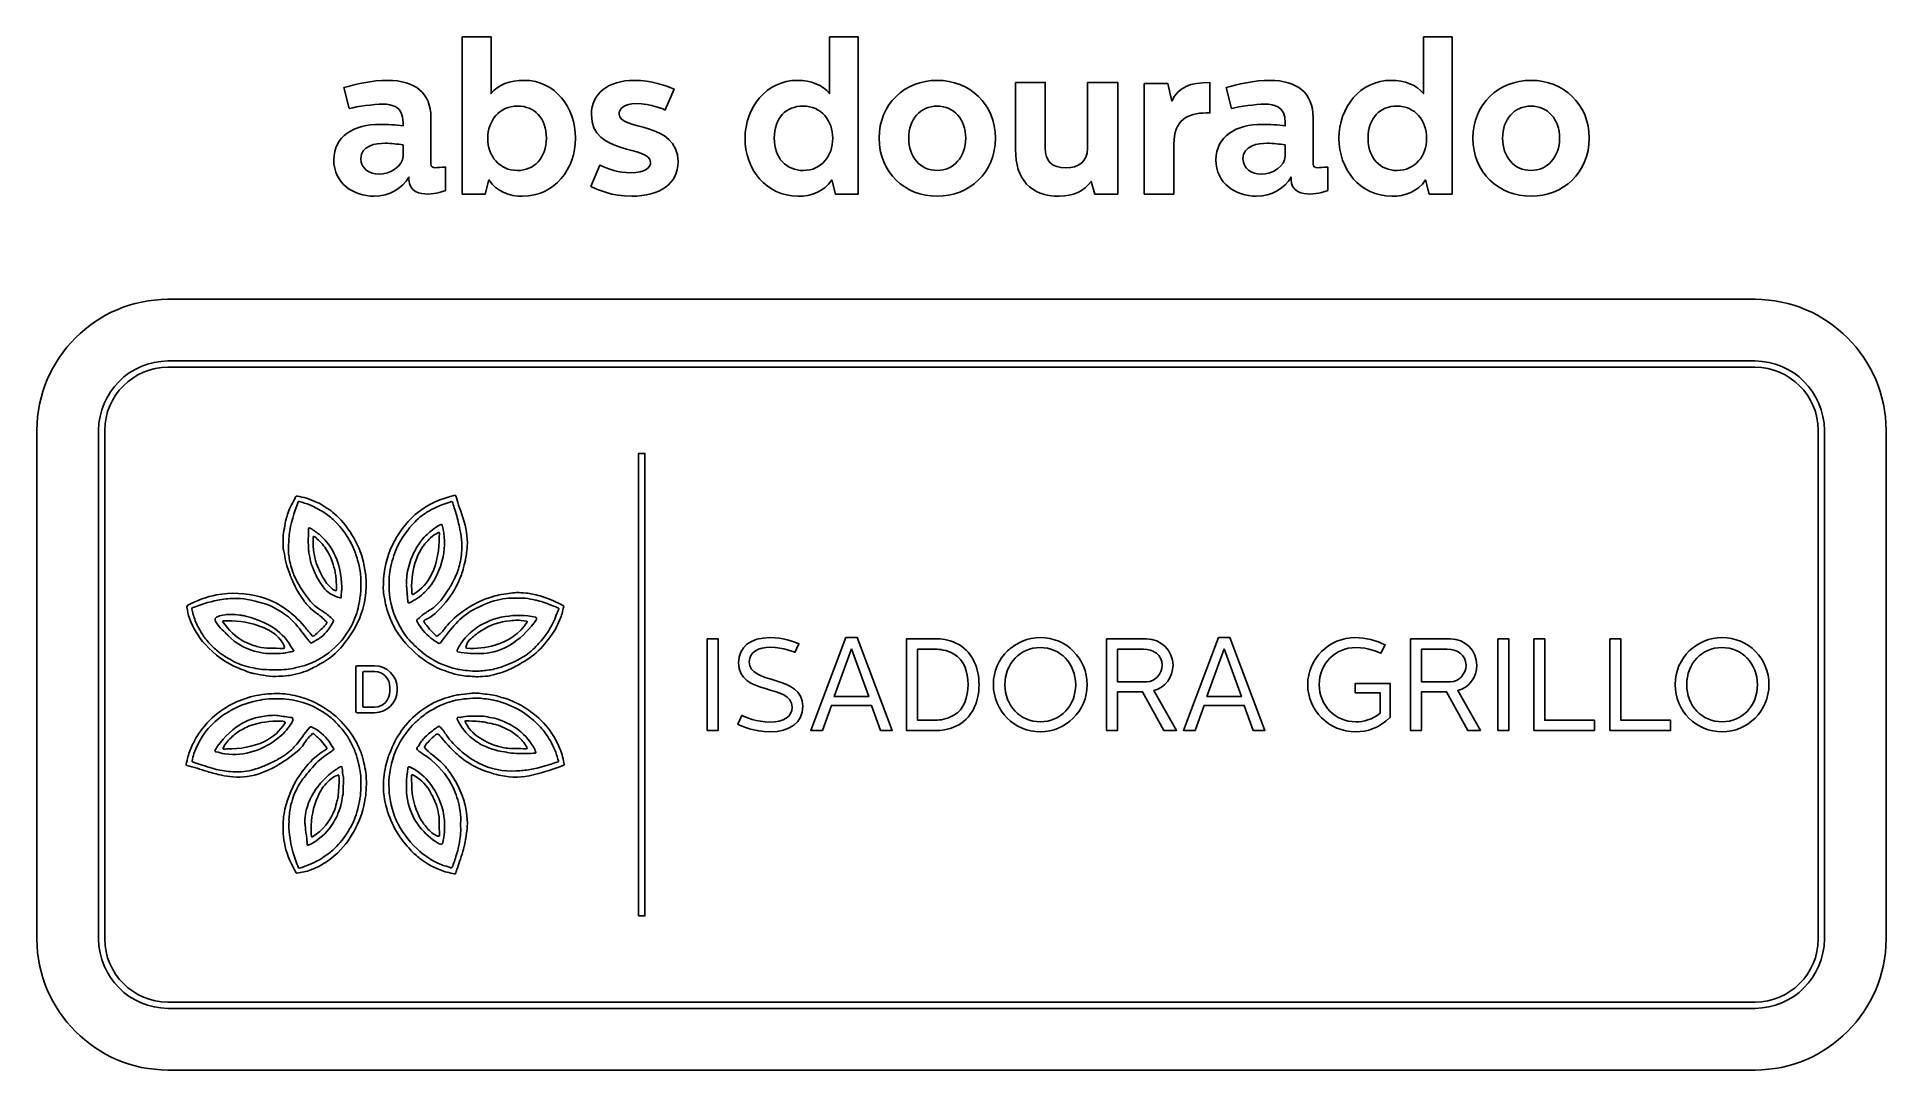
# Model space of a CAD drawing. Header units: millimetres. Extents: x 50 to 110, y -77.3 to -43.8.
import ezdxf

# ---------------------------------------------------------------- set-up
doc = ezdxf.new("R2010")
doc.units = ezdxf.units.MM
doc.header["$MEASUREMENT"] = 0
doc.layers.add('Camada 1', color=7, linetype='Continuous')

msp = doc.modelspace()

# ---------------------------------------------------------------- linework, layer by layer
at = {"layer": 'Camada 1', "color": 250}
for points, knots in [([(63.758, -43.7721), (63.758, -43.7721), (63.758, -48.8679), (63.758, -48.8679), (63.758, -48.8679), (64.5029, -48.8679), (64.5029, -48.8679), (64.5029, -48.8679), (64.6212, -48.4084), (64.6212, -48.4084), (64.8719, -48.7913), (65.2895, -48.9375), (65.7142, -48.9375), (66.7584, -48.9375), (67.4337, -48.0464), (67.4337, -47.0509), (67.4337, -46.0694), (66.7723, -45.1783), (65.7699, -45.1783), (65.3035, -45.1783), (64.9206, -45.3106), (64.6909, -45.6099), (64.6909, -45.6099), (64.6909, -43.7721), (64.6909, -43.7721), (64.6909, -43.7721), (63.758, -43.7721), (63.758, -43.7721)], [0, 0, 0, 0, 0.1111111, 0.1111111, 0.1111111, 0.2222222, 0.2222222, 0.2222222, 0.3333333, 0.3333333, 0.3333333, 0.4444444, 0.4444444, 0.4444444, 0.5555556, 0.5555556, 0.5555556, 0.6666667, 0.6666667, 0.6666667, 0.7777778, 0.7777778, 0.7777778, 0.8888889, 0.8888889, 0.8888889, 1, 1, 1, 1]), ([(75.6761, -43.7721), (75.6761, -43.7721), (75.6761, -45.6099), (75.6761, -45.6099), (75.4603, -45.3245), (75.0566, -45.1783), (74.6389, -45.1783), (73.6155, -45.1783), (72.9333, -46.0694), (72.9333, -47.0579), (72.9333, -48.0464), (73.6086, -48.9375), (74.6528, -48.9375), (75.0775, -48.9375), (75.4951, -48.7913), (75.7458, -48.4084), (75.7458, -48.4084), (75.8641, -48.8679), (75.8641, -48.8679), (75.8641, -48.8679), (76.609, -48.8679), (76.609, -48.8679), (76.609, -48.8679), (76.609, -43.7721), (76.609, -43.7721), (76.609, -43.7721), (75.6761, -43.7721), (75.6761, -43.7721)], [0, 0, 0, 0, 0.1111111, 0.1111111, 0.1111111, 0.2222222, 0.2222222, 0.2222222, 0.3333333, 0.3333333, 0.3333333, 0.4444444, 0.4444444, 0.4444444, 0.5555556, 0.5555556, 0.5555556, 0.6666667, 0.6666667, 0.6666667, 0.7777778, 0.7777778, 0.7777778, 0.8888889, 0.8888889, 0.8888889, 1, 1, 1, 1]), ([(94.9455, -43.7721), (94.9455, -43.7721), (94.9455, -45.6099), (94.9455, -45.6099), (94.7297, -45.3245), (94.326, -45.1783), (93.9083, -45.1783), (92.8849, -45.1783), (92.2027, -46.0694), (92.2027, -47.0579), (92.2027, -48.0464), (92.878, -48.9375), (93.9222, -48.9375), (94.3469, -48.9375), (94.7645, -48.7913), (95.0152, -48.4084), (95.0152, -48.4084), (95.1335, -48.8679), (95.1335, -48.8679), (95.1335, -48.8679), (95.8784, -48.8679), (95.8784, -48.8679), (95.8784, -48.8679), (95.8784, -43.7721), (95.8784, -43.7721), (95.8784, -43.7721), (94.9455, -43.7721), (94.9455, -43.7721)], [0, 0, 0, 0, 0.1111111, 0.1111111, 0.1111111, 0.2222222, 0.2222222, 0.2222222, 0.3333333, 0.3333333, 0.3333333, 0.4444444, 0.4444444, 0.4444444, 0.5555556, 0.5555556, 0.5555556, 0.6666667, 0.6666667, 0.6666667, 0.7777778, 0.7777778, 0.7777778, 0.8888889, 0.8888889, 0.8888889, 1, 1, 1, 1]), ([(59.9153, -45.415), (59.9153, -45.415), (60.0893, -46.0903), (60.0893, -46.0903), (60.3608, -46.0276), (60.869, -45.951), (61.1823, -45.951), (61.4746, -45.951), (61.8366, -46.0206), (61.8366, -46.5497), (61.8366, -46.5497), (61.8366, -46.6541), (61.8366, -46.6541), (61.6069, -46.6263), (61.3285, -46.6054), (61.0848, -46.6054), (60.2564, -46.6054), (59.5881, -46.9813), (59.5881, -47.761), (59.5881, -48.5268), (60.2355, -48.9375), (60.8968, -48.9375), (61.3981, -48.9375), (61.8227, -48.673), (62.0246, -48.3179), (62.0246, -48.3179), (62.0246, -48.3945), (62.0246, -48.3945), (62.0246, -48.7913), (62.4075, -48.8679), (62.6372, -48.8679), (62.8948, -48.8679), (63.1872, -48.7704), (63.215, -48.7496), (63.215, -48.7496), (63.215, -47.9908), (63.215, -47.9908), (63.0688, -48.0047), (62.9505, -48.0116), (62.8948, -48.0116), (62.7904, -48.0116), (62.7416, -47.9838), (62.7416, -47.8863), (62.7416, -47.8863), (62.7416, -46.3826), (62.7416, -46.3826), (62.7416, -45.596), (62.2334, -45.1783), (61.3354, -45.1783), (60.8481, -45.1783), (60.2425, -45.3036), (59.9153, -45.415)], [0, 0, 0, 0, 0.0588235, 0.0588235, 0.0588235, 0.1176471, 0.1176471, 0.1176471, 0.1764706, 0.1764706, 0.1764706, 0.2352941, 0.2352941, 0.2352941, 0.2941176, 0.2941176, 0.2941176, 0.3529412, 0.3529412, 0.3529412, 0.4117647, 0.4117647, 0.4117647, 0.4705882, 0.4705882, 0.4705882, 0.5294118, 0.5294118, 0.5294118, 0.5882353, 0.5882353, 0.5882353, 0.6470588, 0.6470588, 0.6470588, 0.7058824, 0.7058824, 0.7058824, 0.7647059, 0.7647059, 0.7647059, 0.8235294, 0.8235294, 0.8235294, 0.8823529, 0.8823529, 0.8823529, 0.9411765, 0.9411765, 0.9411765, 1, 1, 1, 1]), ([(69.2576, -48.9375), (70.1765, -48.9375), (70.7613, -48.5268), (70.7613, -47.8237), (70.7613, -46.4871), (68.8469, -46.8282), (68.8469, -46.2713), (68.8469, -46.1111), (69, -45.9301), (69.4038, -45.9301), (69.8702, -45.9301), (70.3436, -46.139), (70.3436, -46.139), (70.3436, -46.139), (70.629, -45.4637), (70.629, -45.4637), (70.3714, -45.3454), (69.8772, -45.1783), (69.3411, -45.1783), (68.4918, -45.1783), (67.9488, -45.603), (67.9488, -46.2852), (67.9488, -47.6357), (69.8702, -47.2737), (69.8702, -47.8446), (69.8702, -48.0047), (69.7101, -48.1787), (69.2158, -48.1787), (68.8469, -48.1787), (68.4709, -48.0464), (68.2203, -47.9351), (68.2203, -47.9351), (67.9349, -48.6173), (67.9349, -48.6173), (68.1577, -48.7287), (68.6032, -48.9375), (69.2576, -48.9375)], [0, 0, 0, 0, 0.0833333, 0.0833333, 0.0833333, 0.1666667, 0.1666667, 0.1666667, 0.25, 0.25, 0.25, 0.3333333, 0.3333333, 0.3333333, 0.4166667, 0.4166667, 0.4166667, 0.5, 0.5, 0.5, 0.5833333, 0.5833333, 0.5833333, 0.6666667, 0.6666667, 0.6666667, 0.75, 0.75, 0.75, 0.8333333, 0.8333333, 0.8333333, 0.9166667, 0.9166667, 0.9166667, 1, 1, 1, 1]), ([(77.2843, -47.0579), (77.2843, -48.1718), (78.1266, -48.9375), (79.1708, -48.9375), (80.2081, -48.9375), (81.0574, -48.1718), (81.0574, -47.0579), (81.0574, -45.9371), (80.215, -45.1783), (79.1708, -45.1783), (78.1196, -45.1783), (77.2843, -45.9441), (77.2843, -47.0579)], [0, 0, 0, 0, 0.25, 0.25, 0.25, 0.5, 0.5, 0.5, 0.75, 0.75, 0.75, 1, 1, 1, 1]), ([(81.7117, -45.2479), (81.7117, -45.2479), (81.7117, -47.4199), (81.7117, -47.4199), (81.7117, -48.3876), (82.1921, -48.9375), (83.1319, -48.9375), (83.5844, -48.9375), (83.9255, -48.7704), (84.1622, -48.4572), (84.1622, -48.4572), (84.2805, -48.8679), (84.2805, -48.8679), (84.2805, -48.8679), (85.0254, -48.8679), (85.0254, -48.8679), (85.0254, -48.8679), (85.0254, -45.2479), (85.0254, -45.2479), (85.0254, -45.2479), (84.0508, -45.2479), (84.0508, -45.2479), (84.0508, -45.2479), (84.0508, -47.3851), (84.0508, -47.3851), (84.0508, -47.8237), (83.7375, -48.0186), (83.3546, -48.0186), (82.8882, -48.0186), (82.6724, -47.7958), (82.6724, -47.3712), (82.6724, -47.3712), (82.6724, -45.2479), (82.6724, -45.2479), (82.6724, -45.2479), (81.7117, -45.2479), (81.7117, -45.2479)], [0, 0, 0, 0, 0.0833333, 0.0833333, 0.0833333, 0.1666667, 0.1666667, 0.1666667, 0.25, 0.25, 0.25, 0.3333333, 0.3333333, 0.3333333, 0.4166667, 0.4166667, 0.4166667, 0.5, 0.5, 0.5, 0.5833333, 0.5833333, 0.5833333, 0.6666667, 0.6666667, 0.6666667, 0.75, 0.75, 0.75, 0.8333333, 0.8333333, 0.8333333, 0.9166667, 0.9166667, 0.9166667, 1, 1, 1, 1]), ([(85.8886, -45.2827), (85.8886, -45.2827), (85.8886, -48.8679), (85.8886, -48.8679), (85.8886, -48.8679), (86.8493, -48.8679), (86.8493, -48.8679), (86.8493, -48.8679), (86.8493, -47.2528), (86.8493, -47.2528), (86.8493, -46.4731), (87.2879, -46.2365), (87.9005, -46.2365), (87.9423, -46.2365), (87.9771, -46.2365), (88.0188, -46.2365), (88.0188, -46.2365), (88.0188, -45.2479), (88.0188, -45.2479), (87.3784, -45.2479), (87.0025, -45.3941), (86.7797, -45.8536), (86.7797, -45.8536), (86.6544, -45.2827), (86.6544, -45.2827), (86.6544, -45.2827), (85.8886, -45.2827), (85.8886, -45.2827)], [0, 0, 0, 0, 0.1111111, 0.1111111, 0.1111111, 0.2222222, 0.2222222, 0.2222222, 0.3333333, 0.3333333, 0.3333333, 0.4444444, 0.4444444, 0.4444444, 0.5555556, 0.5555556, 0.5555556, 0.6666667, 0.6666667, 0.6666667, 0.7777778, 0.7777778, 0.7777778, 0.8888889, 0.8888889, 0.8888889, 1, 1, 1, 1]), ([(88.541, -45.415), (88.541, -45.415), (88.715, -46.0903), (88.715, -46.0903), (88.9865, -46.0276), (89.4947, -45.951), (89.808, -45.951), (90.1003, -45.951), (90.4623, -46.0206), (90.4623, -46.5497), (90.4623, -46.5497), (90.4623, -46.6541), (90.4623, -46.6541), (90.2326, -46.6263), (89.9542, -46.6054), (89.7105, -46.6054), (88.8821, -46.6054), (88.2138, -46.9813), (88.2138, -47.761), (88.2138, -48.5268), (88.8612, -48.9375), (89.5225, -48.9375), (90.0238, -48.9375), (90.4484, -48.673), (90.6503, -48.3179), (90.6503, -48.3179), (90.6503, -48.3945), (90.6503, -48.3945), (90.6503, -48.7913), (91.0332, -48.8679), (91.2629, -48.8679), (91.5205, -48.8679), (91.8129, -48.7704), (91.8407, -48.7496), (91.8407, -48.7496), (91.8407, -47.9908), (91.8407, -47.9908), (91.6945, -48.0047), (91.5762, -48.0116), (91.5205, -48.0116), (91.4161, -48.0116), (91.3673, -47.9838), (91.3673, -47.8863), (91.3673, -47.8863), (91.3673, -46.3826), (91.3673, -46.3826), (91.3673, -45.596), (90.8591, -45.1783), (89.9611, -45.1783), (89.4738, -45.1783), (88.8682, -45.3036), (88.541, -45.415)], [0, 0, 0, 0, 0.0588235, 0.0588235, 0.0588235, 0.1176471, 0.1176471, 0.1176471, 0.1764706, 0.1764706, 0.1764706, 0.2352941, 0.2352941, 0.2352941, 0.2941176, 0.2941176, 0.2941176, 0.3529412, 0.3529412, 0.3529412, 0.4117647, 0.4117647, 0.4117647, 0.4705882, 0.4705882, 0.4705882, 0.5294118, 0.5294118, 0.5294118, 0.5882353, 0.5882353, 0.5882353, 0.6470588, 0.6470588, 0.6470588, 0.7058824, 0.7058824, 0.7058824, 0.7647059, 0.7647059, 0.7647059, 0.8235294, 0.8235294, 0.8235294, 0.8823529, 0.8823529, 0.8823529, 0.9411765, 0.9411765, 0.9411765, 1, 1, 1, 1]), ([(96.5537, -47.0579), (96.5537, -48.1718), (97.396, -48.9375), (98.4402, -48.9375), (99.4775, -48.9375), (100.3268, -48.1718), (100.3268, -47.0579), (100.3268, -45.9371), (99.4844, -45.1783), (98.4402, -45.1783), (97.389, -45.1783), (96.5537, -45.9441), (96.5537, -47.0579)], [0, 0, 0, 0, 0.25, 0.25, 0.25, 0.5, 0.5, 0.5, 0.75, 0.75, 0.75, 1, 1, 1, 1]), ([(65.5541, -46.0137), (66.0971, -46.0137), (66.4869, -46.4035), (66.4869, -47.0509), (66.4869, -47.7123), (66.0832, -48.1021), (65.5471, -48.1021), (64.9554, -48.1021), (64.5864, -47.6288), (64.5864, -47.0579), (64.5864, -46.4871), (64.9554, -46.0137), (65.5541, -46.0137)], [0, 0, 0, 0, 0.25, 0.25, 0.25, 0.5, 0.5, 0.5, 0.75, 0.75, 0.75, 1, 1, 1, 1]), ([(74.8129, -46.0137), (75.4116, -46.0137), (75.7806, -46.4871), (75.7806, -47.0579), (75.7806, -47.6288), (75.4116, -48.1021), (74.8199, -48.1021), (74.2838, -48.1021), (73.8801, -47.7123), (73.8801, -47.0509), (73.8801, -46.4035), (74.2699, -46.0137), (74.8129, -46.0137)], [0, 0, 0, 0, 0.25, 0.25, 0.25, 0.5, 0.5, 0.5, 0.75, 0.75, 0.75, 1, 1, 1, 1]), ([(79.1708, -46.0137), (79.7069, -46.0137), (80.0967, -46.4383), (80.0967, -47.0579), (80.0967, -47.6566), (79.6999, -48.1021), (79.1708, -48.1021), (78.6209, -48.1021), (78.2449, -47.6566), (78.2449, -47.0579), (78.2449, -46.4383), (78.6209, -46.0137), (79.1708, -46.0137)], [0, 0, 0, 0, 0.25, 0.25, 0.25, 0.5, 0.5, 0.5, 0.75, 0.75, 0.75, 1, 1, 1, 1]), ([(94.0823, -46.0137), (94.681, -46.0137), (95.05, -46.4871), (95.05, -47.0579), (95.05, -47.6288), (94.681, -48.1021), (94.0893, -48.1021), (93.5532, -48.1021), (93.1495, -47.7123), (93.1495, -47.0509), (93.1495, -46.4035), (93.5393, -46.0137), (94.0823, -46.0137)], [0, 0, 0, 0, 0.25, 0.25, 0.25, 0.5, 0.5, 0.5, 0.75, 0.75, 0.75, 1, 1, 1, 1]), ([(98.4402, -46.0137), (98.9763, -46.0137), (99.3661, -46.4383), (99.3661, -47.0579), (99.3661, -47.6566), (98.9693, -48.1021), (98.4402, -48.1021), (97.8903, -48.1021), (97.5143, -47.6566), (97.5143, -47.0579), (97.5143, -46.4383), (97.8903, -46.0137), (98.4402, -46.0137)], [0, 0, 0, 0, 0.25, 0.25, 0.25, 0.5, 0.5, 0.5, 0.75, 0.75, 0.75, 1, 1, 1, 1]), ([(61.8366, -47.2737), (61.8366, -47.2737), (61.8366, -47.6357), (61.8366, -47.6357), (61.8366, -47.9699), (61.419, -48.2205), (61.057, -48.2205), (60.7437, -48.2205), (60.4652, -48.0395), (60.4652, -47.7193), (60.4652, -47.2946), (60.9456, -47.218), (61.2588, -47.218), (61.4468, -47.218), (61.6556, -47.2459), (61.8366, -47.2737)], [0, 0, 0, 0, 0.2, 0.2, 0.2, 0.4, 0.4, 0.4, 0.6, 0.6, 0.6, 0.8, 0.8, 0.8, 1, 1, 1, 1]), ([(90.4623, -47.2737), (90.4623, -47.2737), (90.4623, -47.6357), (90.4623, -47.6357), (90.4623, -47.9699), (90.0447, -48.2205), (89.6827, -48.2205), (89.3694, -48.2205), (89.0909, -48.0395), (89.0909, -47.7193), (89.0909, -47.2946), (89.5713, -47.218), (89.8845, -47.218), (90.0725, -47.218), (90.2813, -47.2459), (90.4623, -47.2737)], [0, 0, 0, 0, 0.2, 0.2, 0.2, 0.4, 0.4, 0.4, 0.6, 0.6, 0.6, 0.8, 0.8, 0.8, 1, 1, 1, 1]), ([(54.2074, -54.2821), (52.9738, -54.2821), (51.9575, -55.2984), (51.9575, -56.532), (51.9575, -56.532), (51.9575, -73.0321), (51.9575, -73.0321), (51.9575, -74.2656), (52.9738, -75.2819), (54.2074, -75.2819), (54.2074, -75.2819), (105.7074, -75.2819), (105.7074, -75.2819), (106.941, -75.2819), (107.9573, -74.2656), (107.9573, -73.0321), (107.9573, -73.0321), (107.9573, -56.532), (107.9573, -56.532), (107.9573, -55.2984), (106.941, -54.2821), (105.7074, -54.2821), (105.7074, -54.2821), (54.2074, -54.2821), (54.2074, -54.2821)], [0, 0, 0, 0, 0.125, 0.125, 0.125, 0.25, 0.25, 0.25, 0.375, 0.375, 0.375, 0.5, 0.5, 0.5, 0.625, 0.625, 0.625, 0.75, 0.75, 0.75, 0.875, 0.875, 0.875, 1, 1, 1, 1]), ([(54.2074, -54.4821), (53.0842, -54.4821), (52.1575, -55.4088), (52.1575, -56.532), (52.1575, -56.532), (52.1575, -73.0321), (52.1575, -73.0321), (52.1575, -74.1552), (53.0842, -75.0819), (54.2074, -75.0819), (54.2074, -75.0819), (105.7074, -75.0819), (105.7074, -75.0819), (106.8306, -75.0819), (107.7573, -74.1552), (107.7573, -73.0321), (107.7573, -73.0321), (107.7573, -56.532), (107.7573, -56.532), (107.7573, -55.4088), (106.8306, -54.4821), (105.7074, -54.4821), (105.7074, -54.4821), (54.2074, -54.4821), (54.2074, -54.4821)], [0, 0, 0, 0, 0.125, 0.125, 0.125, 0.25, 0.25, 0.25, 0.375, 0.375, 0.375, 0.5, 0.5, 0.5, 0.625, 0.625, 0.625, 0.75, 0.75, 0.75, 0.875, 0.875, 0.875, 1, 1, 1, 1]), ([(69.4798, -72.282), (69.4798, -72.282), (69.6825, -72.282), (69.6825, -72.282), (69.6825, -72.282), (69.6825, -57.2821), (69.6825, -57.2821), (69.6825, -57.2821), (69.4798, -57.2821), (69.4798, -57.2821), (69.4798, -57.2821), (69.4798, -72.282), (69.4798, -72.282)], [0, 0, 0, 0, 0.25, 0.25, 0.25, 0.5, 0.5, 0.5, 0.75, 0.75, 0.75, 1, 1, 1, 1]), ([(59.3603, -62.777), (59.3648, -62.7663), (59.3616, -62.7539), (59.3529, -62.7465), (59.317, -62.7163), (59.2749, -62.6761), (59.2266, -62.6266), (59.1217, -62.5189), (58.9553, -62.4241), (58.8477, -62.3187), (58.7327, -62.2064), (58.6477, -62.1079), (58.5923, -62.0236), (58.4517, -61.8086), (58.3649, -61.6651), (58.3317, -61.5931), (58.2443, -61.4029), (58.19, -61.2798), (58.1687, -61.2238), (58.0808, -60.9908), (58.0194, -60.7639), (57.9846, -60.5426), (57.9732, -60.471), (57.9611, -60.415), (57.9481, -60.3739), (57.9458, -60.3672), (57.9447, -60.3603), (57.9445, -60.3533), (57.9393, -60.1181), (57.9405, -59.9791), (57.9474, -59.9362), (57.9645, -59.8324), (57.981, -59.7302), (57.9972, -59.6295), (58.0158, -59.5136), (58.0358, -59.4243), (58.0571, -59.3618), (58.1008, -59.2319), (58.153, -59.046), (58.2452, -58.8958), (58.2799, -58.8391), (58.3142, -58.7716), (58.3483, -58.6933), (58.3573, -58.6729), (58.3786, -58.661), (58.4008, -58.6644), (58.6208, -58.6978), (58.7786, -58.757), (58.9968, -58.8469), (59.0688, -58.8767), (59.1475, -58.9169), (59.2334, -58.9676), (59.4143, -59.0745), (59.5868, -59.2082), (59.7505, -59.368), (59.965, -59.5777), (60.1482, -59.8548), (60.2953, -60.123), (60.4527, -60.4096), (60.5449, -60.7267), (60.6003, -61.0567), (60.6823, -61.5453), (60.6384, -62.053), (60.4693, -62.5095), (60.3693, -62.7797), (60.2292, -63.0409), (60.0489, -63.2937), (60.0464, -63.297), (59.9895, -63.3683), (59.8783, -63.5073), (59.6791, -63.756), (59.4264, -63.9612), (59.1482, -64.1114), (58.9587, -64.2139), (58.8582, -64.2677), (58.847, -64.2731), (58.6445, -64.3691), (58.4174, -64.4381), (58.1654, -64.4805), (58.1118, -64.4895), (57.9916, -64.4998), (57.8043, -64.5112), (57.5229, -64.5285), (57.2837, -64.4736), (57.0014, -64.4249), (56.955, -64.417), (56.9148, -64.4067), (56.8812, -64.3942), (56.8303, -64.3751), (56.704, -64.3274), (56.5027, -64.2507), (56.0881, -64.0926), (55.7154, -63.802), (55.4138, -63.4733), (55.1885, -63.2273), (55.0192, -62.9456), (54.9062, -62.6281), (54.864, -62.5095), (54.8443, -62.3974), (54.8236, -62.2721), (54.8194, -62.2458), (54.8322, -62.2196), (54.8557, -62.207), (55.1452, -62.0523), (55.4638, -61.9285), (55.7766, -61.8709), (56.2545, -61.7828), (56.7285, -61.8036), (57.1991, -61.9335), (57.4828, -62.0117), (57.7474, -62.1346), (57.9929, -62.3017), (58.2181, -62.4548), (58.4329, -62.653), (58.6374, -62.8963), (58.6874, -62.9557), (58.7721, -63.056), (58.8916, -63.197), (58.908, -63.2163), (58.9376, -63.2176), (58.9555, -63.1999), (59.0663, -63.091), (59.1784, -62.9822), (59.2921, -62.8737), (59.3226, -62.8443), (59.3453, -62.8122), (59.3603, -62.777)], [0, 0, 0, 0, 0.0238095, 0.0238095, 0.0238095, 0.047619, 0.047619, 0.047619, 0.0714286, 0.0714286, 0.0714286, 0.0952381, 0.0952381, 0.0952381, 0.1190476, 0.1190476, 0.1190476, 0.1428571, 0.1428571, 0.1428571, 0.1666667, 0.1666667, 0.1666667, 0.1904762, 0.1904762, 0.1904762, 0.2142857, 0.2142857, 0.2142857, 0.2380952, 0.2380952, 0.2380952, 0.2619048, 0.2619048, 0.2619048, 0.2857143, 0.2857143, 0.2857143, 0.3095238, 0.3095238, 0.3095238, 0.3333333, 0.3333333, 0.3333333, 0.3571429, 0.3571429, 0.3571429, 0.3809524, 0.3809524, 0.3809524, 0.4047619, 0.4047619, 0.4047619, 0.4285714, 0.4285714, 0.4285714, 0.452381, 0.452381, 0.452381, 0.4761905, 0.4761905, 0.4761905, 0.5, 0.5, 0.5, 0.5238095, 0.5238095, 0.5238095, 0.547619, 0.547619, 0.547619, 0.5714286, 0.5714286, 0.5714286, 0.5952381, 0.5952381, 0.5952381, 0.6190476, 0.6190476, 0.6190476, 0.6428571, 0.6428571, 0.6428571, 0.6666667, 0.6666667, 0.6666667, 0.6904762, 0.6904762, 0.6904762, 0.7142857, 0.7142857, 0.7142857, 0.7380952, 0.7380952, 0.7380952, 0.7619048, 0.7619048, 0.7619048, 0.7857143, 0.7857143, 0.7857143, 0.8095238, 0.8095238, 0.8095238, 0.8333333, 0.8333333, 0.8333333, 0.8571429, 0.8571429, 0.8571429, 0.8809524, 0.8809524, 0.8809524, 0.9047619, 0.9047619, 0.9047619, 0.9285714, 0.9285714, 0.9285714, 0.952381, 0.952381, 0.952381, 0.9761905, 0.9761905, 0.9761905, 1, 1, 1, 1]), ([(67.027, -62.2108), (67.0445, -62.2185), (67.0537, -62.2378), (67.0487, -62.2564), (67.0099, -62.3999), (66.9835, -62.5454), (66.9265, -62.6721), (66.8637, -62.8113), (66.8214, -62.9015), (66.7994, -62.9425), (66.7009, -63.1262), (66.5534, -63.328), (66.357, -63.5475), (66.1868, -63.7376), (65.991, -63.8968), (65.7699, -64.0253), (65.5917, -64.1289), (65.4894, -64.1872), (65.4632, -64.2004), (65.2789, -64.293), (65.1571, -64.3632), (64.9699, -64.4072), (64.899, -64.424), (64.8019, -64.4505), (64.6786, -64.4866), (64.6416, -64.4975), (64.5548, -64.5076), (64.4185, -64.5168), (64.3196, -64.5236), (64.2324, -64.5247), (64.1566, -64.5202), (63.9451, -64.5079), (63.8088, -64.5011), (63.624, -64.4644), (63.474, -64.4345), (63.3263, -64.3756), (63.1776, -64.3271), (62.957, -64.2549), (62.7659, -64.1489), (62.5733, -64.0177), (62.247, -63.795), (61.9652, -63.5226), (61.7279, -63.1999), (61.6223, -63.0566), (61.5371, -62.9089), (61.4723, -62.7566), (61.403, -62.5941), (61.3441, -62.4335), (61.2952, -62.275), (61.2853, -62.2429), (61.2642, -62.1407), (61.2322, -61.9684), (61.2097, -61.8476), (61.1976, -61.744), (61.1958, -61.6577), (61.1781, -60.7953), (61.5125, -59.962), (62.1174, -59.373), (62.4226, -59.0759), (62.774, -58.8642), (63.1715, -58.7377), (63.3126, -58.6929), (63.4301, -58.6601), (63.5236, -58.6395), (63.5375, -58.6366), (63.5512, -58.6453), (63.5541, -58.6592), (63.5904, -58.8268), (63.6718, -59.0384), (63.7859, -59.3898), (63.8761, -59.6676), (63.9404, -59.9945), (63.9187, -60.2901), (63.9039, -60.4896), (63.8835, -60.6406), (63.8577, -60.7426), (63.8281, -60.8599), (63.8084, -60.9392), (63.7987, -60.9809), (63.7772, -61.0726), (63.7539, -61.1509), (63.7285, -61.2157), (63.6467, -61.4258), (63.5758, -61.5814), (63.5162, -61.6826), (63.3368, -61.9864), (63.1227, -62.2501), (62.8735, -62.4741), (62.7686, -62.5685), (62.6551, -62.6409), (62.5329, -62.6918), (62.5132, -62.7001), (62.5056, -62.7239), (62.517, -62.742), (62.6242, -62.9127), (62.7632, -63.0479), (62.9143, -63.1975), (62.9265, -63.2096), (62.9457, -63.2107), (62.9592, -63.2001), (62.9926, -63.1739), (63.0305, -63.1416), (63.0724, -63.1037), (63.1493, -63.034), (63.2148, -62.9118), (63.2745, -62.8477), (63.4621, -62.6452), (63.6749, -62.4647), (63.9129, -62.3061), (64.1692, -62.1355), (64.4519, -62.0196), (64.7329, -61.9288), (64.8407, -61.8938), (64.9374, -61.8693), (65.0232, -61.8552), (65.2562, -61.8171), (65.4352, -61.7969), (65.5601, -61.7947), (65.5984, -61.794), (65.6906, -61.7994), (65.8365, -61.811), (65.9096, -61.8169), (65.9747, -61.8276), (66.0314, -61.8436), (66.107, -61.8646), (66.2002, -61.8756), (66.2881, -61.9023), (66.5278, -61.9747), (66.7536, -62.0694), (66.9658, -62.186), (66.9801, -62.1938), (67.0084, -62.2028), (67.027, -62.2108)], [0, 0, 0, 0, 0.0227273, 0.0227273, 0.0227273, 0.0454545, 0.0454545, 0.0454545, 0.0681818, 0.0681818, 0.0681818, 0.0909091, 0.0909091, 0.0909091, 0.1136364, 0.1136364, 0.1136364, 0.1363636, 0.1363636, 0.1363636, 0.1590909, 0.1590909, 0.1590909, 0.1818182, 0.1818182, 0.1818182, 0.2045455, 0.2045455, 0.2045455, 0.2272727, 0.2272727, 0.2272727, 0.25, 0.25, 0.25, 0.2727273, 0.2727273, 0.2727273, 0.2954545, 0.2954545, 0.2954545, 0.3181818, 0.3181818, 0.3181818, 0.3409091, 0.3409091, 0.3409091, 0.3636364, 0.3636364, 0.3636364, 0.3863636, 0.3863636, 0.3863636, 0.4090909, 0.4090909, 0.4090909, 0.4318182, 0.4318182, 0.4318182, 0.4545455, 0.4545455, 0.4545455, 0.4772727, 0.4772727, 0.4772727, 0.5, 0.5, 0.5, 0.5227273, 0.5227273, 0.5227273, 0.5454545, 0.5454545, 0.5454545, 0.5681818, 0.5681818, 0.5681818, 0.5909091, 0.5909091, 0.5909091, 0.6136364, 0.6136364, 0.6136364, 0.6363636, 0.6363636, 0.6363636, 0.6590909, 0.6590909, 0.6590909, 0.6818182, 0.6818182, 0.6818182, 0.7045455, 0.7045455, 0.7045455, 0.7272727, 0.7272727, 0.7272727, 0.75, 0.75, 0.75, 0.7727273, 0.7727273, 0.7727273, 0.7954545, 0.7954545, 0.7954545, 0.8181818, 0.8181818, 0.8181818, 0.8409091, 0.8409091, 0.8409091, 0.8636364, 0.8636364, 0.8636364, 0.8863636, 0.8863636, 0.8863636, 0.9090909, 0.9090909, 0.9090909, 0.9318182, 0.9318182, 0.9318182, 0.9545455, 0.9545455, 0.9545455, 0.9772727, 0.9772727, 0.9772727, 1, 1, 1, 1]), ([(58.4703, -58.8384), (58.4569, -58.8333), (58.4418, -58.8398), (58.4367, -58.8532), (58.303, -59.2032), (58.1837, -59.5667), (58.1456, -59.9192), (58.1279, -60.0818), (58.1192, -60.2504), (58.1192, -60.4253), (58.1189, -60.5914), (58.1456, -60.6764), (58.1802, -60.8655), (58.1976, -60.9608), (58.2297, -61.0256), (58.2625, -61.1312), (58.2806, -61.1892), (58.3069, -61.2536), (58.3414, -61.3242), (58.4795, -61.607), (58.6553, -61.8734), (58.8311, -62.0821), (58.9096, -62.1752), (59.017, -62.2667), (59.1535, -62.357), (59.2349, -62.4109), (59.3601, -62.4786), (59.45, -62.5694), (59.5049, -62.6248), (59.5437, -62.6613), (59.5664, -62.6786), (59.5782, -62.6876), (59.5818, -62.7042), (59.5747, -62.7174), (59.4572, -62.9309), (59.3679, -63.0997), (59.1769, -63.236), (59.071, -63.3116), (58.9704, -63.3757), (58.8748, -63.4284), (58.8585, -63.4374), (58.8381, -63.4333), (58.8266, -63.4188), (58.7874, -63.3688), (58.6692, -63.2174), (58.4719, -62.9645), (58.3169, -62.7658), (58.1645, -62.6037), (57.9889, -62.4909), (57.8613, -62.4088), (57.7765, -62.3553), (57.7351, -62.3299), (57.4487, -62.1559), (57.1222, -62.0842), (56.7845, -62.0216), (56.6244, -61.9918), (56.487, -61.9788), (56.372, -61.9821), (56.1693, -61.9882), (55.9881, -62.0068), (55.8282, -62.038), (55.7762, -62.0481), (55.6625, -62.0756), (55.4874, -62.1203), (55.3181, -62.1635), (55.1656, -62.2319), (54.9947, -62.2866), (54.981, -62.2909), (54.9734, -62.3057), (54.9777, -62.3194), (55.0174, -62.4501), (55.0405, -62.5712), (55.0936, -62.7082), (55.1378, -62.8216), (55.2102, -62.9613), (55.3113, -63.1275), (55.3791, -63.2389), (55.4685, -63.3531), (55.5797, -63.4697), (55.6946, -63.5901), (55.8008, -63.6858), (55.8984, -63.7569), (55.9751, -63.8127), (56.0811, -63.8805), (56.2163, -63.9601), (56.4042, -64.0708), (56.6143, -64.1603), (56.8155, -64.2027), (56.9406, -64.2289), (57.0236, -64.2466), (57.0642, -64.2556), (57.159, -64.2765), (57.2417, -64.2886), (57.3126, -64.2915), (57.5602, -64.3016), (57.7786, -64.3027), (57.968, -64.2944), (58.0671, -64.2901), (58.1685, -64.2762), (58.2719, -64.2529), (58.5358, -64.1937), (58.7869, -64.1289), (58.9766, -64.032), (59.2894, -63.8722), (59.5726, -63.65), (59.8265, -63.3659), (59.8982, -63.2858), (59.961, -63.2022), (60.0148, -63.1152), (60.1177, -62.9495), (60.1722, -62.86), (60.1787, -62.847), (60.2003, -62.803), (60.242, -62.7012), (60.3036, -62.5418), (60.346, -62.4322), (60.3763, -62.327), (60.3942, -62.2261), (60.4326, -62.0111), (60.4523, -61.8962), (60.4534, -61.8821), (60.4673, -61.7231), (60.4713, -61.5433), (60.4653, -61.3426), (60.4606, -61.1836), (60.4379, -61.026), (60.3976, -60.8695), (60.3516, -60.6903), (60.3029, -60.5381), (60.2516, -60.4125), (60.0998, -60.0407), (59.8715, -59.7111), (59.5668, -59.4237), (59.4634, -59.3261), (59.3437, -59.2378), (59.2076, -59.1586), (59.063, -59.0743), (58.9304, -59.005), (58.81, -58.9507), (58.6977, -58.9001), (58.5719, -58.8783), (58.4703, -58.8384)], [0, 0, 0, 0, 0.0212766, 0.0212766, 0.0212766, 0.0425532, 0.0425532, 0.0425532, 0.0638298, 0.0638298, 0.0638298, 0.0851064, 0.0851064, 0.0851064, 0.106383, 0.106383, 0.106383, 0.1276596, 0.1276596, 0.1276596, 0.1489362, 0.1489362, 0.1489362, 0.1702128, 0.1702128, 0.1702128, 0.1914894, 0.1914894, 0.1914894, 0.212766, 0.212766, 0.212766, 0.2340426, 0.2340426, 0.2340426, 0.2553191, 0.2553191, 0.2553191, 0.2765957, 0.2765957, 0.2765957, 0.2978723, 0.2978723, 0.2978723, 0.3191489, 0.3191489, 0.3191489, 0.3404255, 0.3404255, 0.3404255, 0.3617021, 0.3617021, 0.3617021, 0.3829787, 0.3829787, 0.3829787, 0.4042553, 0.4042553, 0.4042553, 0.4255319, 0.4255319, 0.4255319, 0.4468085, 0.4468085, 0.4468085, 0.4680851, 0.4680851, 0.4680851, 0.4893617, 0.4893617, 0.4893617, 0.5106383, 0.5106383, 0.5106383, 0.5319149, 0.5319149, 0.5319149, 0.5531915, 0.5531915, 0.5531915, 0.5744681, 0.5744681, 0.5744681, 0.5957447, 0.5957447, 0.5957447, 0.6170213, 0.6170213, 0.6170213, 0.6382979, 0.6382979, 0.6382979, 0.6595745, 0.6595745, 0.6595745, 0.6808511, 0.6808511, 0.6808511, 0.7021277, 0.7021277, 0.7021277, 0.7234043, 0.7234043, 0.7234043, 0.7446809, 0.7446809, 0.7446809, 0.7659574, 0.7659574, 0.7659574, 0.787234, 0.787234, 0.787234, 0.8085106, 0.8085106, 0.8085106, 0.8297872, 0.8297872, 0.8297872, 0.8510638, 0.8510638, 0.8510638, 0.8723404, 0.8723404, 0.8723404, 0.893617, 0.893617, 0.893617, 0.9148936, 0.9148936, 0.9148936, 0.9361702, 0.9361702, 0.9361702, 0.9574468, 0.9574468, 0.9574468, 0.9787234, 0.9787234, 0.9787234, 1, 1, 1, 1]), ([(66.8776, -62.3034), (66.8521, -62.2878), (66.8232, -62.2734), (66.7911, -62.2604), (66.5913, -62.179), (66.4171, -62.116), (66.2682, -62.0711), (66.209, -62.0534), (66.165, -62.0422), (66.1366, -62.0375), (66.0213, -62.0191), (65.911, -61.9859), (65.8022, -61.9792), (65.484, -61.9602), (65.2143, -61.9725), (64.9928, -62.0162), (64.7243, -62.0696), (64.436, -62.1792), (64.1277, -62.3454), (63.9108, -62.4624), (63.7117, -62.6266), (63.5552, -62.7977), (63.3989, -62.9685), (63.2348, -63.1723), (63.0628, -63.4091), (63.0437, -63.4354), (63.02, -63.4473), (62.9919, -63.4448), (62.9848, -63.4441), (62.978, -63.4412), (62.9727, -63.4365), (62.9103, -63.3804), (62.8168, -63.3363), (62.7381, -63.2699), (62.5545, -63.1154), (62.4083, -62.9425), (62.3, -62.7512), (62.2865, -62.7275), (62.2813, -62.7062), (62.2843, -62.6876), (62.2856, -62.6795), (62.2903, -62.6723), (62.2968, -62.6678), (62.3192, -62.6519), (62.3605, -62.6167), (62.4208, -62.5624), (62.513, -62.4792), (62.6255, -62.4138), (62.7363, -62.3409), (63.0027, -62.1658), (63.1283, -61.9646), (63.3301, -61.6637), (63.4043, -61.5532), (63.4689, -61.4157), (63.5146, -61.322), (63.5868, -61.1733), (63.6433, -61.0159), (63.6841, -60.8498), (63.7084, -60.7504), (63.7162, -60.6764), (63.7303, -60.5587), (63.7366, -60.5074), (63.74, -60.4551), (63.7402, -60.402), (63.7404, -60.3502), (63.7409, -60.2977), (63.7415, -60.245), (63.7418, -60.2253), (63.7413, -60.2046), (63.7406, -60.1831), (63.7348, -60.0313), (63.7196, -59.9019), (63.6947, -59.795), (63.6572, -59.6326), (63.6274, -59.4692), (63.5778, -59.3095), (63.5144, -59.1057), (63.4698, -58.9564), (63.4438, -58.8613), (63.4402, -58.8481), (63.4265, -58.84), (63.4133, -58.8436), (63.1594, -58.9108), (62.9121, -59.0138), (62.6713, -59.1521), (62.5056, -59.2474), (62.3576, -59.3622), (62.2278, -59.4968), (61.9739, -59.7598), (61.7775, -60.0412), (61.6385, -60.3412), (61.5418, -60.5497), (61.4687, -60.7847), (61.4194, -61.0464), (61.3808, -61.2509), (61.3781, -61.4996), (61.3878, -61.7023), (61.4082, -62.1344), (61.5261, -62.5366), (61.7418, -62.9091), (61.7836, -62.9811), (61.8354, -63.0638), (61.8972, -63.1573), (61.9221, -63.195), (61.9515, -63.2331), (61.9849, -63.2717), (62.123, -63.4302), (62.282, -63.5847), (62.4621, -63.7352), (62.7966, -64.0148), (63.1996, -64.1928), (63.5996, -64.2787), (63.688, -64.2978), (63.8514, -64.3191), (64.09, -64.3426), (64.231, -64.3565), (64.3802, -64.3289), (64.5207, -64.3177), (64.6708, -64.3058), (64.8257, -64.2738), (64.9856, -64.2217), (65.2881, -64.1235), (65.5686, -63.9899), (65.8271, -63.821), (65.9906, -63.7141), (66.111, -63.5818), (66.2467, -63.4374), (66.4334, -63.2389), (66.5828, -63.0221), (66.6949, -62.7869), (66.7395, -62.6934), (66.7763, -62.6257), (66.8075, -62.5301), (66.831, -62.4582), (66.8572, -62.3922), (66.8862, -62.3324), (66.8913, -62.3221), (66.8875, -62.3095), (66.8776, -62.3034)], [0, 0, 0, 0, 0.0217391, 0.0217391, 0.0217391, 0.0434783, 0.0434783, 0.0434783, 0.0652174, 0.0652174, 0.0652174, 0.0869565, 0.0869565, 0.0869565, 0.1086957, 0.1086957, 0.1086957, 0.1304348, 0.1304348, 0.1304348, 0.1521739, 0.1521739, 0.1521739, 0.173913, 0.173913, 0.173913, 0.1956522, 0.1956522, 0.1956522, 0.2173913, 0.2173913, 0.2173913, 0.2391304, 0.2391304, 0.2391304, 0.2608696, 0.2608696, 0.2608696, 0.2826087, 0.2826087, 0.2826087, 0.3043478, 0.3043478, 0.3043478, 0.326087, 0.326087, 0.326087, 0.3478261, 0.3478261, 0.3478261, 0.3695652, 0.3695652, 0.3695652, 0.3913043, 0.3913043, 0.3913043, 0.4130435, 0.4130435, 0.4130435, 0.4347826, 0.4347826, 0.4347826, 0.4565217, 0.4565217, 0.4565217, 0.4782609, 0.4782609, 0.4782609, 0.5, 0.5, 0.5, 0.5217391, 0.5217391, 0.5217391, 0.5434783, 0.5434783, 0.5434783, 0.5652174, 0.5652174, 0.5652174, 0.5869565, 0.5869565, 0.5869565, 0.6086957, 0.6086957, 0.6086957, 0.6304348, 0.6304348, 0.6304348, 0.6521739, 0.6521739, 0.6521739, 0.673913, 0.673913, 0.673913, 0.6956522, 0.6956522, 0.6956522, 0.7173913, 0.7173913, 0.7173913, 0.7391304, 0.7391304, 0.7391304, 0.7608696, 0.7608696, 0.7608696, 0.7826087, 0.7826087, 0.7826087, 0.8043478, 0.8043478, 0.8043478, 0.826087, 0.826087, 0.826087, 0.8478261, 0.8478261, 0.8478261, 0.8695652, 0.8695652, 0.8695652, 0.8913043, 0.8913043, 0.8913043, 0.9130435, 0.9130435, 0.9130435, 0.9347826, 0.9347826, 0.9347826, 0.9565217, 0.9565217, 0.9565217, 0.9782609, 0.9782609, 0.9782609, 1, 1, 1, 1]), ([(58.7961, -59.6943), (58.8165, -59.699), (58.8324, -59.7053), (58.8434, -59.7136), (58.9461, -59.7912), (59.0529, -59.8499), (59.1461, -59.9349), (59.306, -60.0804), (59.4255, -60.2194), (59.5051, -60.3522), (59.6475, -60.5901), (59.7442, -60.8464), (59.7951, -61.1206), (59.8159, -61.233), (59.8325, -61.3841), (59.8453, -61.5738), (59.8493, -61.6343), (59.8478, -61.6891), (59.8408, -61.7382), (59.8287, -61.8229), (59.8303, -61.8559), (59.8292, -61.9391), (59.8289, -61.9566), (59.8126, -61.9693), (59.7953, -61.9655), (59.5984, -61.9207), (59.4323, -61.8263), (59.2968, -61.6821), (59.2778, -61.6619), (59.2208, -61.5799), (59.1257, -61.4361), (59.0751, -61.3594), (59.0282, -61.2715), (58.9849, -61.1722), (58.9053, -60.9897), (58.8623, -60.8841), (58.8553, -60.8554), (58.8067, -60.6513), (58.7784, -60.5112), (58.7708, -60.4349), (58.767, -60.3946), (58.7636, -60.3047), (58.7609, -60.165), (58.7578, -60.01), (58.7728, -59.8652), (58.7627, -59.7232), (58.7614, -59.7048), (58.7782, -59.6903), (58.7961, -59.6943)], [0, 0, 0, 0, 0.0625, 0.0625, 0.0625, 0.125, 0.125, 0.125, 0.1875, 0.1875, 0.1875, 0.25, 0.25, 0.25, 0.3125, 0.3125, 0.3125, 0.375, 0.375, 0.375, 0.4375, 0.4375, 0.4375, 0.5, 0.5, 0.5, 0.5625, 0.5625, 0.5625, 0.625, 0.625, 0.625, 0.6875, 0.6875, 0.6875, 0.75, 0.75, 0.75, 0.8125, 0.8125, 0.8125, 0.875, 0.875, 0.875, 0.9375, 0.9375, 0.9375, 1, 1, 1, 1]), ([(58.9446, -59.9708), (58.9331, -59.9645), (58.9192, -59.9732), (58.9199, -59.9862), (58.9242, -60.0798), (58.9255, -60.1753), (58.9235, -60.2728), (58.921, -60.4042), (58.9573, -60.5659), (58.9876, -60.7139), (58.9979, -60.7648), (59.0125, -60.8152), (59.0311, -60.8655), (59.104, -61.0617), (59.1955, -61.2442), (59.3051, -61.413), (59.3715, -61.5151), (59.4437, -61.5877), (59.528, -61.6666), (59.5569, -61.6938), (59.5944, -61.7157), (59.6406, -61.733), (59.6578, -61.7393), (59.6762, -61.7267), (59.6762, -61.7083), (59.6771, -61.5462), (59.6686, -61.3902), (59.6507, -61.2404), (59.6372, -61.1276), (59.6027, -60.9919), (59.5708, -60.885), (59.5175, -60.7069), (59.4363, -60.5358), (59.3275, -60.3715), (59.2394, -60.2383), (59.1199, -60.1181), (59.0121, -60.0221), (58.9838, -59.997), (58.9614, -59.98), (58.9446, -59.9708)], [0, 0, 0, 0, 0.0769231, 0.0769231, 0.0769231, 0.1538462, 0.1538462, 0.1538462, 0.2307692, 0.2307692, 0.2307692, 0.3076923, 0.3076923, 0.3076923, 0.3846154, 0.3846154, 0.3846154, 0.4615385, 0.4615385, 0.4615385, 0.5384615, 0.5384615, 0.5384615, 0.6153846, 0.6153846, 0.6153846, 0.6923077, 0.6923077, 0.6923077, 0.7692308, 0.7692308, 0.7692308, 0.8461538, 0.8461538, 0.8461538, 0.9230769, 0.9230769, 0.9230769, 1, 1, 1, 1]), ([(61.9454, -61.4366), (61.9463, -61.4341), (61.9497, -61.3958), (61.9555, -61.3218), (61.9712, -61.1278), (62.0165, -60.928), (62.0916, -60.7228), (62.1934, -60.4448), (62.3381, -60.2031), (62.5258, -59.9977), (62.5825, -59.9356), (62.6426, -59.8791), (62.7056, -59.8282), (62.826, -59.7309), (62.9309, -59.6385), (63.0709, -59.59), (63.085, -59.5851), (63.1005, -59.5934), (63.1043, -59.6077), (63.1971, -59.949), (63.207, -60.2912), (63.1339, -60.6345), (63.0449, -61.0513), (62.8509, -61.4796), (62.5464, -61.7763), (62.3964, -61.9227), (62.2295, -62.0393), (62.0461, -62.1259), (62.023, -62.1368), (61.9963, -62.1216), (61.9939, -62.0963), (61.9939, -62.0963), (61.9428, -61.5507), (61.9428, -61.5507), (61.9423, -61.546), (61.9425, -61.5415), (61.9437, -61.5368), (61.9488, -61.5108), (61.949, -61.483), (61.9443, -61.4534), (61.9434, -61.4478), (61.9439, -61.442), (61.9454, -61.4366)], [0, 0, 0, 0, 0.0714286, 0.0714286, 0.0714286, 0.1428571, 0.1428571, 0.1428571, 0.2142857, 0.2142857, 0.2142857, 0.2857143, 0.2857143, 0.2857143, 0.3571429, 0.3571429, 0.3571429, 0.4285714, 0.4285714, 0.4285714, 0.5, 0.5, 0.5, 0.5714286, 0.5714286, 0.5714286, 0.6428571, 0.6428571, 0.6428571, 0.7142857, 0.7142857, 0.7142857, 0.7857143, 0.7857143, 0.7857143, 0.8571429, 0.8571429, 0.8571429, 0.9285714, 0.9285714, 0.9285714, 1, 1, 1, 1]), ([(62.1293, -61.8382), (62.1345, -61.8536), (62.1529, -61.8604), (62.167, -61.8516), (62.4352, -61.6882), (62.6368, -61.4659), (62.7717, -61.185), (62.9484, -60.8179), (63.0126, -60.3881), (63.0094, -59.9818), (63.0094, -59.9764), (63.0101, -59.971), (63.011, -59.9658), (63.0179, -59.9291), (63.0191, -59.895), (63.015, -59.8631), (63.013, -59.8483), (62.9969, -59.8403), (62.9836, -59.8474), (62.883, -59.9028), (62.8132, -59.9398), (62.7314, -60.021), (62.6098, -60.1414), (62.5262, -60.2354), (62.4805, -60.3029), (62.3971, -60.4253), (62.3145, -60.574), (62.258, -60.7352), (62.1497, -61.0448), (62.1026, -61.3671), (62.1168, -61.7021), (62.1183, -61.7393), (62.1147, -61.7947), (62.1293, -61.8382)], [0, 0, 0, 0, 0.0909091, 0.0909091, 0.0909091, 0.1818182, 0.1818182, 0.1818182, 0.2727273, 0.2727273, 0.2727273, 0.3636364, 0.3636364, 0.3636364, 0.4545455, 0.4545455, 0.4545455, 0.5454545, 0.5454545, 0.5454545, 0.6363636, 0.6363636, 0.6363636, 0.7272727, 0.7272727, 0.7272727, 0.8181818, 0.8181818, 0.8181818, 0.9090909, 0.9090909, 0.9090909, 1, 1, 1, 1]), ([(58.2835, -63.6968), (58.2416, -63.7188), (58.1633, -63.7172), (58.1194, -63.7273), (58.0627, -63.7403), (57.9891, -63.7614), (57.9378, -63.7648), (57.7259, -63.778), (57.5445, -63.7787), (57.394, -63.7672), (57.2823, -63.7587), (57.1541, -63.7343), (57.0094, -63.6941), (56.6872, -63.6047), (56.4072, -63.4403), (56.1688, -63.201), (56.1574, -63.1896), (56.0715, -63.1037), (55.9116, -62.9439), (55.8499, -62.8824), (55.7329, -62.751), (55.7349, -62.6557), (55.7351, -62.6476), (55.7385, -62.6398), (55.7441, -62.634), (55.8549, -62.5201), (56.0062, -62.5252), (56.1693, -62.5035), (56.1926, -62.5003), (56.2163, -62.5001), (56.2397, -62.503), (56.3302, -62.514), (56.4424, -62.5048), (56.5412, -62.523), (56.5859, -62.5313), (56.6202, -62.5378), (56.6442, -62.5427), (56.9888, -62.6136), (57.2969, -62.7326), (57.5682, -62.9001), (57.8162, -63.0533), (58.0479, -63.2661), (58.1873, -63.5188), (58.2293, -63.5946), (58.2627, -63.6464), (58.2876, -63.6739), (58.2941, -63.6811), (58.292, -63.6923), (58.2835, -63.6968)], [0, 0, 0, 0, 0.0625, 0.0625, 0.0625, 0.125, 0.125, 0.125, 0.1875, 0.1875, 0.1875, 0.25, 0.25, 0.25, 0.3125, 0.3125, 0.3125, 0.375, 0.375, 0.375, 0.4375, 0.4375, 0.4375, 0.5, 0.5, 0.5, 0.5625, 0.5625, 0.5625, 0.625, 0.625, 0.625, 0.6875, 0.6875, 0.6875, 0.75, 0.75, 0.75, 0.8125, 0.8125, 0.8125, 0.875, 0.875, 0.875, 0.9375, 0.9375, 0.9375, 1, 1, 1, 1]), ([(57.9871, -63.5625), (57.9333, -63.3842), (57.7965, -63.2383), (57.6507, -63.1273), (57.5095, -63.0196), (57.3353, -62.9324), (57.1283, -62.8656), (56.7572, -62.7461), (56.3814, -62.6943), (56.0006, -62.7107), (55.9843, -62.7113), (55.9753, -62.7302), (55.9854, -62.7434), (56.1847, -63.0031), (56.4011, -63.2457), (56.6933, -63.3872), (56.8653, -63.4703), (57.0142, -63.5257), (57.1399, -63.5533), (57.2729, -63.5827), (57.3929, -63.5975), (57.5001, -63.5982), (57.6469, -63.5991), (57.7978, -63.6017), (57.9532, -63.6065), (57.9766, -63.6071), (57.9938, -63.5847), (57.9871, -63.5625)], [0, 0, 0, 0, 0.1111111, 0.1111111, 0.1111111, 0.2222222, 0.2222222, 0.2222222, 0.3333333, 0.3333333, 0.3333333, 0.4444444, 0.4444444, 0.4444444, 0.5555556, 0.5555556, 0.5555556, 0.6666667, 0.6666667, 0.6666667, 0.7777778, 0.7777778, 0.7777778, 0.8888889, 0.8888889, 0.8888889, 1, 1, 1, 1]), ([(63.6178, -63.7166), (63.5938, -63.7118), (63.5774, -63.6905), (63.5904, -63.6672), (63.6527, -63.5553), (63.716, -63.4255), (63.805, -63.3188), (63.9389, -63.158), (64.079, -63.0288), (64.2259, -62.9309), (64.7804, -62.5606), (65.4903, -62.4577), (66.1334, -62.5934), (66.1614, -62.5994), (66.1711, -62.6212), (66.1621, -62.6586), (66.1565, -62.6822), (66.1332, -62.7203), (66.0922, -62.7728), (65.8623, -63.067), (65.6163, -63.3042), (65.319, -63.4916), (65.0701, -63.6488), (64.727, -63.7515), (64.4627, -63.767), (64.1656, -63.7843), (63.8839, -63.7675), (63.6178, -63.7166)], [0, 0, 0, 0, 0.1111111, 0.1111111, 0.1111111, 0.2222222, 0.2222222, 0.2222222, 0.3333333, 0.3333333, 0.3333333, 0.4444444, 0.4444444, 0.4444444, 0.5555556, 0.5555556, 0.5555556, 0.6666667, 0.6666667, 0.6666667, 0.7777778, 0.7777778, 0.7777778, 0.8888889, 0.8888889, 0.8888889, 1, 1, 1, 1]), ([(65.8594, -62.7281), (65.8594, -62.7281), (65.8549, -62.7241), (65.8549, -62.7241), (65.8545, -62.7237), (65.854, -62.7234), (65.8536, -62.7234), (65.7128, -62.7039), (65.613, -62.6932), (65.554, -62.6907), (65.469, -62.6871), (65.3905, -62.701), (65.3116, -62.7066), (64.9768, -62.7299), (64.6546, -62.8472), (64.3719, -63.0324), (64.2268, -63.1273), (64.101, -63.2273), (63.9945, -63.3324), (63.9292, -63.3968), (63.8895, -63.4742), (63.8752, -63.5645), (63.8723, -63.5827), (63.8857, -63.5993), (63.9041, -63.6004), (64.216, -63.6199), (64.5203, -63.5876), (64.8167, -63.5038), (65.2612, -63.3777), (65.6177, -63.1311), (65.8623, -62.7524), (65.8673, -62.7447), (65.8661, -62.7344), (65.8594, -62.7281)], [0, 0, 0, 0, 0.0909091, 0.0909091, 0.0909091, 0.1818182, 0.1818182, 0.1818182, 0.2727273, 0.2727273, 0.2727273, 0.3636364, 0.3636364, 0.3636364, 0.4545455, 0.4545455, 0.4545455, 0.5454545, 0.5454545, 0.5454545, 0.6363636, 0.6363636, 0.6363636, 0.7272727, 0.7272727, 0.7272727, 0.8181818, 0.8181818, 0.8181818, 0.9090909, 0.9090909, 0.9090909, 1, 1, 1, 1]), ([(71.7097, -63.2965), (71.7097, -63.2965), (71.7097, -66.2677), (71.7097, -66.2677), (71.7097, -66.2677), (72.0663, -66.2677), (72.0663, -66.2677), (72.0663, -66.2677), (72.0663, -63.2965), (72.0663, -63.2965), (72.0663, -63.2965), (71.7097, -63.2965), (71.7097, -63.2965)], [0, 0, 0, 0, 0.25, 0.25, 0.25, 0.5, 0.5, 0.5, 0.75, 0.75, 0.75, 1, 1, 1, 1]), ([(73.7386, -66.3101), (74.3965, -66.3101), (74.8083, -66.0088), (74.8083, -65.4824), (74.8083, -64.434), (73.0722, -64.8076), (73.0722, -64.0393), (73.0722, -63.7209), (73.3651, -63.5681), (73.7641, -63.5681), (74.1673, -63.5681), (74.5536, -63.7337), (74.5536, -63.7337), (74.5536, -63.7337), (74.6809, -63.4535), (74.6809, -63.4535), (74.5112, -63.3771), (74.1461, -63.254), (73.7471, -63.254), (73.1062, -63.254), (72.7242, -63.5639), (72.7242, -64.069), (72.7242, -65.1514), (74.4602, -64.7481), (74.4602, -65.5079), (74.4602, -65.822), (74.1928, -65.996), (73.7429, -65.996), (73.3099, -65.996), (72.9364, -65.8348), (72.826, -65.7796), (72.826, -65.7796), (72.6945, -66.064), (72.6945, -66.064), (72.8218, -66.1276), (73.2293, -66.3101), (73.7386, -66.3101)], [0, 0, 0, 0, 0.0833333, 0.0833333, 0.0833333, 0.1666667, 0.1666667, 0.1666667, 0.25, 0.25, 0.25, 0.3333333, 0.3333333, 0.3333333, 0.4166667, 0.4166667, 0.4166667, 0.5, 0.5, 0.5, 0.5833333, 0.5833333, 0.5833333, 0.6666667, 0.6666667, 0.6666667, 0.75, 0.75, 0.75, 0.8333333, 0.8333333, 0.8333333, 0.9166667, 0.9166667, 0.9166667, 1, 1, 1, 1]), ([(76.2005, -63.254), (76.2005, -63.254), (75.0672, -66.2677), (75.0672, -66.2677), (75.0672, -66.2677), (75.445, -66.2677), (75.445, -66.2677), (75.445, -66.2677), (75.7379, -65.457), (75.7379, -65.457), (75.7379, -65.457), (77.041, -65.457), (77.041, -65.457), (77.041, -65.457), (77.3338, -66.2677), (77.3338, -66.2677), (77.3338, -66.2677), (77.7116, -66.2677), (77.7116, -66.2677), (77.7116, -66.2677), (76.5741, -63.254), (76.5741, -63.254), (76.5741, -63.254), (76.2005, -63.254), (76.2005, -63.254)], [0, 0, 0, 0, 0.125, 0.125, 0.125, 0.25, 0.25, 0.25, 0.375, 0.375, 0.375, 0.5, 0.5, 0.5, 0.625, 0.625, 0.625, 0.75, 0.75, 0.75, 0.875, 0.875, 0.875, 1, 1, 1, 1]), ([(79.1887, -66.2677), (79.35, -66.2677), (79.6174, -66.221), (79.8679, -66.0809), (80.339, -65.8093), (80.5258, -65.2957), (80.5258, -64.7821), (80.5215, -64.2685), (80.3433, -63.7634), (79.8679, -63.4832), (79.6259, -63.3432), (79.3713, -63.2965), (79.1887, -63.2965), (79.1887, -63.2965), (78.17, -63.2965), (78.17, -63.2965), (78.17, -63.2965), (78.17, -66.2677), (78.17, -66.2677), (78.17, -66.2677), (79.1887, -66.2677), (79.1887, -66.2677)], [0, 0, 0, 0, 0.1428571, 0.1428571, 0.1428571, 0.2857143, 0.2857143, 0.2857143, 0.4285714, 0.4285714, 0.4285714, 0.5714286, 0.5714286, 0.5714286, 0.7142857, 0.7142857, 0.7142857, 0.8571429, 0.8571429, 0.8571429, 1, 1, 1, 1]), ([(80.9927, -64.7778), (80.9927, -65.631), (81.676, -66.3101), (82.5165, -66.3101), (83.3357, -66.3101), (84.036, -65.6437), (84.036, -64.7778), (84.036, -63.9374), (83.3654, -63.254), (82.5165, -63.254), (81.7015, -63.254), (80.9927, -63.9077), (80.9927, -64.7778)], [0, 0, 0, 0, 0.25, 0.25, 0.25, 0.5, 0.5, 0.5, 0.75, 0.75, 0.75, 1, 1, 1, 1]), ([(81.3662, -64.7821), (81.3662, -64.0987), (81.8586, -63.5766), (82.508, -63.5766), (83.1701, -63.5766), (83.6625, -64.1072), (83.6625, -64.7821), (83.6625, -65.4655), (83.1744, -65.9876), (82.5165, -65.9876), (81.8586, -65.9876), (81.3662, -65.4655), (81.3662, -64.7821)], [0, 0, 0, 0, 0.25, 0.25, 0.25, 0.5, 0.5, 0.5, 0.75, 0.75, 0.75, 1, 1, 1, 1]), ([(84.6642, -63.2965), (84.6642, -63.2965), (84.6642, -66.2677), (84.6642, -66.2677), (84.6642, -66.2677), (85.0208, -66.2677), (85.0208, -66.2677), (85.0208, -66.2677), (85.0208, -65.0155), (85.0208, -65.0155), (85.0208, -65.0155), (85.8357, -65.0155), (85.8357, -65.0155), (85.8357, -65.0155), (86.5234, -66.2677), (86.5234, -66.2677), (86.5234, -66.2677), (86.9351, -66.2677), (86.9351, -66.2677), (86.9351, -66.2677), (86.2008, -64.9731), (86.2008, -64.9731), (86.5658, -64.8755), (86.8205, -64.5359), (86.8205, -64.1539), (86.8205, -63.6827), (86.4342, -63.2965), (85.9631, -63.2965), (85.9631, -63.2965), (84.6642, -63.2965), (84.6642, -63.2965)], [0, 0, 0, 0, 0.1, 0.1, 0.1, 0.2, 0.2, 0.2, 0.3, 0.3, 0.3, 0.4, 0.4, 0.4, 0.5, 0.5, 0.5, 0.6, 0.6, 0.6, 0.7, 0.7, 0.7, 0.8, 0.8, 0.8, 0.9, 0.9, 0.9, 1, 1, 1, 1]), ([(88.2933, -63.254), (88.2933, -63.254), (87.16, -66.2677), (87.16, -66.2677), (87.16, -66.2677), (87.5378, -66.2677), (87.5378, -66.2677), (87.5378, -66.2677), (87.8307, -65.457), (87.8307, -65.457), (87.8307, -65.457), (89.1338, -65.457), (89.1338, -65.457), (89.1338, -65.457), (89.4266, -66.2677), (89.4266, -66.2677), (89.4266, -66.2677), (89.8044, -66.2677), (89.8044, -66.2677), (89.8044, -66.2677), (88.6669, -63.254), (88.6669, -63.254), (88.6669, -63.254), (88.2933, -63.254), (88.2933, -63.254)], [0, 0, 0, 0, 0.125, 0.125, 0.125, 0.25, 0.25, 0.25, 0.375, 0.375, 0.375, 0.5, 0.5, 0.5, 0.625, 0.625, 0.625, 0.75, 0.75, 0.75, 0.875, 0.875, 0.875, 1, 1, 1, 1]), ([(92.7459, -63.254), (91.88, -63.254), (91.1924, -63.9417), (91.1924, -64.7821), (91.1924, -65.6225), (91.88, -66.3101), (92.7459, -66.3101), (93.1364, -66.3101), (93.493, -66.1955), (93.8708, -65.839), (93.8708, -65.839), (93.8708, -64.7481), (93.8708, -64.7481), (93.8708, -64.7481), (92.7332, -64.7481), (92.7332, -64.7481), (92.7332, -64.7481), (92.7332, -65.0453), (92.7332, -65.0453), (92.7332, -65.0453), (93.5397, -65.0453), (93.5397, -65.0453), (93.5397, -65.0453), (93.5397, -65.7032), (93.5397, -65.7032), (93.2935, -65.9196), (92.9964, -65.9876), (92.7544, -65.9876), (92.0795, -65.9876), (91.5659, -65.4612), (91.5659, -64.7821), (91.5659, -64.0987), (92.0795, -63.5766), (92.7544, -63.5766), (93.1534, -63.5766), (93.5269, -63.7422), (93.5651, -63.7591), (93.5651, -63.7591), (93.7052, -63.4917), (93.7052, -63.4917), (93.4463, -63.3517), (93.0473, -63.254), (92.7459, -63.254)], [0, 0, 0, 0, 0.0714286, 0.0714286, 0.0714286, 0.1428571, 0.1428571, 0.1428571, 0.2142857, 0.2142857, 0.2142857, 0.2857143, 0.2857143, 0.2857143, 0.3571429, 0.3571429, 0.3571429, 0.4285714, 0.4285714, 0.4285714, 0.5, 0.5, 0.5, 0.5714286, 0.5714286, 0.5714286, 0.6428571, 0.6428571, 0.6428571, 0.7142857, 0.7142857, 0.7142857, 0.7857143, 0.7857143, 0.7857143, 0.8571429, 0.8571429, 0.8571429, 0.9285714, 0.9285714, 0.9285714, 1, 1, 1, 1]), ([(94.5244, -63.2965), (94.5244, -63.2965), (94.5244, -66.2677), (94.5244, -66.2677), (94.5244, -66.2677), (94.881, -66.2677), (94.881, -66.2677), (94.881, -66.2677), (94.881, -65.0155), (94.881, -65.0155), (94.881, -65.0155), (95.6959, -65.0155), (95.6959, -65.0155), (95.6959, -65.0155), (96.3836, -66.2677), (96.3836, -66.2677), (96.3836, -66.2677), (96.7953, -66.2677), (96.7953, -66.2677), (96.7953, -66.2677), (96.061, -64.9731), (96.061, -64.9731), (96.426, -64.8755), (96.6807, -64.5359), (96.6807, -64.1539), (96.6807, -63.6827), (96.2944, -63.2965), (95.8233, -63.2965), (95.8233, -63.2965), (94.5244, -63.2965), (94.5244, -63.2965)], [0, 0, 0, 0, 0.1, 0.1, 0.1, 0.2, 0.2, 0.2, 0.3, 0.3, 0.3, 0.4, 0.4, 0.4, 0.5, 0.5, 0.5, 0.6, 0.6, 0.6, 0.7, 0.7, 0.7, 0.8, 0.8, 0.8, 0.9, 0.9, 0.9, 1, 1, 1, 1]), ([(97.364, -63.2965), (97.364, -63.2965), (97.364, -66.2677), (97.364, -66.2677), (97.364, -66.2677), (97.7206, -66.2677), (97.7206, -66.2677), (97.7206, -66.2677), (97.7206, -63.2965), (97.7206, -63.2965), (97.7206, -63.2965), (97.364, -63.2965), (97.364, -63.2965)], [0, 0, 0, 0, 0.25, 0.25, 0.25, 0.5, 0.5, 0.5, 0.75, 0.75, 0.75, 1, 1, 1, 1]), ([(98.527, -63.2965), (98.527, -63.2965), (98.527, -66.2677), (98.527, -66.2677), (98.527, -66.2677), (100.4965, -66.2677), (100.4965, -66.2677), (100.4965, -66.2677), (100.4965, -65.9366), (100.4965, -65.9366), (100.4965, -65.9366), (98.8836, -65.9366), (98.8836, -65.9366), (98.8836, -65.9366), (98.8836, -63.2965), (98.8836, -63.2965), (98.8836, -63.2965), (98.527, -63.2965), (98.527, -63.2965)], [0, 0, 0, 0, 0.1666667, 0.1666667, 0.1666667, 0.3333333, 0.3333333, 0.3333333, 0.5, 0.5, 0.5, 0.6666667, 0.6666667, 0.6666667, 0.8333333, 0.8333333, 0.8333333, 1, 1, 1, 1]), ([(100.9974, -63.2965), (100.9974, -63.2965), (100.9974, -66.2677), (100.9974, -66.2677), (100.9974, -66.2677), (102.9669, -66.2677), (102.9669, -66.2677), (102.9669, -66.2677), (102.9669, -65.9366), (102.9669, -65.9366), (102.9669, -65.9366), (101.354, -65.9366), (101.354, -65.9366), (101.354, -65.9366), (101.354, -63.2965), (101.354, -63.2965), (101.354, -63.2965), (100.9974, -63.2965), (100.9974, -63.2965)], [0, 0, 0, 0, 0.1666667, 0.1666667, 0.1666667, 0.3333333, 0.3333333, 0.3333333, 0.5, 0.5, 0.5, 0.6666667, 0.6666667, 0.6666667, 0.8333333, 0.8333333, 0.8333333, 1, 1, 1, 1]), ([(103.1155, -64.7778), (103.1155, -65.631), (103.7988, -66.3101), (104.6393, -66.3101), (105.4585, -66.3101), (106.1588, -65.6437), (106.1588, -64.7778), (106.1588, -63.9374), (105.4882, -63.254), (104.6393, -63.254), (103.8243, -63.254), (103.1155, -63.9077), (103.1155, -64.7778)], [0, 0, 0, 0, 0.25, 0.25, 0.25, 0.5, 0.5, 0.5, 0.75, 0.75, 0.75, 1, 1, 1, 1]), ([(103.489, -64.7821), (103.489, -64.0987), (103.9814, -63.5766), (104.6308, -63.5766), (105.2929, -63.5766), (105.7853, -64.1072), (105.7853, -64.7821), (105.7853, -65.4655), (105.2972, -65.9876), (104.6393, -65.9876), (103.9814, -65.9876), (103.489, -65.4655), (103.489, -64.7821)], [0, 0, 0, 0, 0.25, 0.25, 0.25, 0.5, 0.5, 0.5, 0.75, 0.75, 0.75, 1, 1, 1, 1]), ([(60.2991, -64.2179), (60.2991, -64.1917), (60.3204, -64.1704), (60.3467, -64.1704), (60.3467, -64.1704), (60.9095, -64.1693), (60.9095, -64.1693), (61.3147, -64.1686), (61.6439, -64.4969), (61.6445, -64.9023), (61.6445, -64.9023), (61.6445, -64.9556), (61.6445, -64.9556), (61.6452, -65.3611), (61.3174, -65.6902), (60.9122, -65.6909), (60.9122, -65.6909), (60.3494, -65.692), (60.3494, -65.692), (60.3231, -65.692), (60.3018, -65.6707), (60.3018, -65.6445), (60.3018, -65.6445), (60.2991, -64.2179), (60.2991, -64.2179)], [0, 0, 0, 0, 0.125, 0.125, 0.125, 0.25, 0.25, 0.25, 0.375, 0.375, 0.375, 0.5, 0.5, 0.5, 0.625, 0.625, 0.625, 0.75, 0.75, 0.75, 0.875, 0.875, 0.875, 1, 1, 1, 1]), ([(76.3873, -63.6233), (76.3873, -63.6233), (76.9476, -65.1683), (76.9476, -65.1683), (76.9476, -65.1683), (75.827, -65.1683), (75.827, -65.1683), (75.827, -65.1683), (76.3873, -63.6233), (76.3873, -63.6233)], [0, 0, 0, 0, 0.3333333, 0.3333333, 0.3333333, 0.6666667, 0.6666667, 0.6666667, 1, 1, 1, 1]), ([(78.5266, -63.6318), (78.5266, -63.6318), (79.1293, -63.6318), (79.1293, -63.6318), (79.2227, -63.6318), (79.4731, -63.6488), (79.7108, -63.7889), (80.0419, -63.9841), (80.1692, -64.3534), (80.1692, -64.7778), (80.1692, -65.1896), (80.0504, -65.5801), (79.7108, -65.7753), (79.4774, -65.9069), (79.2609, -65.9324), (79.1293, -65.9324), (79.1293, -65.9324), (78.5266, -65.9324), (78.5266, -65.9324), (78.5266, -65.9324), (78.5266, -63.6318), (78.5266, -63.6318)], [0, 0, 0, 0, 0.1428571, 0.1428571, 0.1428571, 0.2857143, 0.2857143, 0.2857143, 0.4285714, 0.4285714, 0.4285714, 0.5714286, 0.5714286, 0.5714286, 0.7142857, 0.7142857, 0.7142857, 0.8571429, 0.8571429, 0.8571429, 1, 1, 1, 1]), ([(85.0208, -63.6276), (85.0208, -63.6276), (85.8612, -63.6276), (85.8612, -63.6276), (86.1753, -63.6276), (86.4682, -63.8058), (86.4682, -64.1539), (86.4682, -64.4298), (86.239, -64.6887), (85.9631, -64.6887), (85.9631, -64.6887), (85.0208, -64.6887), (85.0208, -64.6887), (85.0208, -64.6887), (85.0208, -63.6276), (85.0208, -63.6276)], [0, 0, 0, 0, 0.2, 0.2, 0.2, 0.4, 0.4, 0.4, 0.6, 0.6, 0.6, 0.8, 0.8, 0.8, 1, 1, 1, 1]), ([(88.4801, -63.6233), (88.4801, -63.6233), (89.0404, -65.1683), (89.0404, -65.1683), (89.0404, -65.1683), (87.9198, -65.1683), (87.9198, -65.1683), (87.9198, -65.1683), (88.4801, -63.6233), (88.4801, -63.6233)], [0, 0, 0, 0, 0.3333333, 0.3333333, 0.3333333, 0.6666667, 0.6666667, 0.6666667, 1, 1, 1, 1]), ([(94.881, -63.6276), (94.881, -63.6276), (95.7214, -63.6276), (95.7214, -63.6276), (96.0355, -63.6276), (96.3284, -63.8058), (96.3284, -64.1539), (96.3284, -64.4298), (96.0992, -64.6887), (95.8233, -64.6887), (95.8233, -64.6887), (94.881, -64.6887), (94.881, -64.6887), (94.881, -64.6887), (94.881, -63.6276), (94.881, -63.6276)], [0, 0, 0, 0, 0.2, 0.2, 0.2, 0.4, 0.4, 0.4, 0.6, 0.6, 0.6, 0.8, 0.8, 0.8, 1, 1, 1, 1]), ([(60.5305, -64.3922), (60.5305, -64.3922), (60.527, -65.468), (60.527, -65.468), (60.5267, -65.4907), (60.5449, -65.5088), (60.5675, -65.5091), (60.5675, -65.5091), (60.9149, -65.5102), (60.9149, -65.5102), (61.1862, -65.5111), (61.4071, -65.2788), (61.408, -64.9913), (61.408, -64.9913), (61.4084, -64.8751), (61.4084, -64.8751), (61.4093, -64.5875), (61.1902, -64.3536), (60.9189, -64.3527), (60.9189, -64.3527), (60.5716, -64.3516), (60.5716, -64.3516), (60.5492, -64.3513), (60.5308, -64.3697), (60.5305, -64.3922)], [0, 0, 0, 0, 0.125, 0.125, 0.125, 0.25, 0.25, 0.25, 0.375, 0.375, 0.375, 0.5, 0.5, 0.5, 0.625, 0.625, 0.625, 0.75, 0.75, 0.75, 0.875, 0.875, 0.875, 1, 1, 1, 1]), ([(59.3625, -66.8643), (59.369, -66.8551), (59.3684, -66.8428), (59.361, -66.8345), (59.2977, -66.7627), (59.2549, -66.678), (59.1912, -66.6096), (59.1049, -66.5167), (59.0188, -66.4623), (58.9405, -66.3737), (58.9302, -66.362), (58.9127, -66.3609), (58.9008, -66.371), (58.7665, -66.4858), (58.6602, -66.6356), (58.5726, -66.7721), (58.5481, -66.81), (58.5075, -66.8535), (58.4504, -66.9031), (58.1985, -67.1213), (57.9299, -67.3085), (57.6445, -67.4643), (57.5299, -67.5269), (57.3967, -67.5866), (57.2453, -67.6431), (56.9375, -67.7581), (56.6283, -67.8007), (56.3172, -67.7711), (56.182, -67.7581), (56.067, -67.7563), (55.9457, -67.7227), (55.789, -67.6792), (55.6486, -67.652), (55.4889, -67.6), (55.2613, -67.5258), (55.0387, -67.461), (54.8209, -67.4056), (54.807, -67.4022), (54.7983, -67.3886), (54.8008, -67.3744), (54.8324, -67.1921), (54.8734, -67.0367), (54.9241, -66.9087), (54.96, -66.8181), (55.0189, -66.6966), (55.1008, -66.5441), (55.1627, -66.4291), (55.2371, -66.3165), (55.3239, -66.2064), (55.5228, -65.9548), (55.7517, -65.744), (56.0112, -65.5743), (56.4455, -65.2902), (56.9283, -65.1249), (57.4599, -65.0785), (57.5012, -65.0747), (57.6021, -65.0727), (57.7624, -65.0722), (57.8781, -65.0718), (57.9788, -65.0781), (58.0642, -65.0909), (58.3098, -65.1279), (58.5196, -65.1779), (58.6934, -65.2409), (58.9869, -65.3472), (59.2558, -65.4947), (59.5, -65.6835), (59.7226, -65.8555), (59.9276, -66.0672), (60.1148, -66.3181), (60.1357, -66.3461), (60.1801, -66.4145), (60.2476, -66.5232), (60.3007, -66.6089), (60.3393, -66.6804), (60.3633, -66.7381), (60.4234, -66.8811), (60.4859, -66.9997), (60.5216, -67.1338), (60.5873, -67.3807), (60.627, -67.5922), (60.6406, -67.7686), (60.6471, -67.8518), (60.648, -67.9677), (60.6436, -68.1162), (60.6397, -68.2379), (60.6294, -68.353), (60.6122, -68.4611), (60.5034, -69.1479), (60.2068, -69.7392), (59.7222, -70.2345), (59.6401, -70.3184), (59.5525, -70.3753), (59.4594, -70.4522), (59.3737, -70.5233), (59.2791, -70.5704), (59.1811, -70.6321), (59.0764, -70.698), (58.9547, -70.7381), (58.8414, -70.7874), (58.6979, -70.85), (58.5378, -70.8686), (58.3891, -70.8964), (58.3799, -70.8982), (58.3708, -70.894), (58.3663, -70.8859), (58.212, -70.615), (58.0739, -70.3199), (58.0091, -70.0262), (57.9761, -69.8771), (57.9564, -69.7405), (57.9499, -69.6165), (57.9492, -69.6024), (57.9479, -69.4957), (57.9463, -69.2959), (57.9456, -69.1961), (57.955, -69.0896), (57.9748, -68.9766), (58.0465, -68.5635), (58.1889, -68.1848), (58.4019, -67.8406), (58.534, -67.6274), (58.7031, -67.415), (58.9091, -67.2031), (59.0432, -67.0652), (59.2033, -66.9704), (59.3486, -66.8762), (59.3554, -66.8719), (59.3601, -66.8679), (59.3625, -66.8643)], [0, 0, 0, 0, 0.0232558, 0.0232558, 0.0232558, 0.0465116, 0.0465116, 0.0465116, 0.0697674, 0.0697674, 0.0697674, 0.0930233, 0.0930233, 0.0930233, 0.1162791, 0.1162791, 0.1162791, 0.1395349, 0.1395349, 0.1395349, 0.1627907, 0.1627907, 0.1627907, 0.1860465, 0.1860465, 0.1860465, 0.2093023, 0.2093023, 0.2093023, 0.2325581, 0.2325581, 0.2325581, 0.255814, 0.255814, 0.255814, 0.2790698, 0.2790698, 0.2790698, 0.3023256, 0.3023256, 0.3023256, 0.3255814, 0.3255814, 0.3255814, 0.3488372, 0.3488372, 0.3488372, 0.372093, 0.372093, 0.372093, 0.3953488, 0.3953488, 0.3953488, 0.4186047, 0.4186047, 0.4186047, 0.4418605, 0.4418605, 0.4418605, 0.4651163, 0.4651163, 0.4651163, 0.4883721, 0.4883721, 0.4883721, 0.5116279, 0.5116279, 0.5116279, 0.5348837, 0.5348837, 0.5348837, 0.5581395, 0.5581395, 0.5581395, 0.5813953, 0.5813953, 0.5813953, 0.6046512, 0.6046512, 0.6046512, 0.627907, 0.627907, 0.627907, 0.6511628, 0.6511628, 0.6511628, 0.6744186, 0.6744186, 0.6744186, 0.6976744, 0.6976744, 0.6976744, 0.7209302, 0.7209302, 0.7209302, 0.744186, 0.744186, 0.744186, 0.7674419, 0.7674419, 0.7674419, 0.7906977, 0.7906977, 0.7906977, 0.8139535, 0.8139535, 0.8139535, 0.8372093, 0.8372093, 0.8372093, 0.8604651, 0.8604651, 0.8604651, 0.8837209, 0.8837209, 0.8837209, 0.9069767, 0.9069767, 0.9069767, 0.9302326, 0.9302326, 0.9302326, 0.9534884, 0.9534884, 0.9534884, 0.9767442, 0.9767442, 0.9767442, 1, 1, 1, 1]), ([(58.4625, -70.7341), (58.6975, -70.6652), (58.9112, -70.5785), (59.1035, -70.474), (59.1553, -70.4459), (59.2002, -70.4177), (59.2383, -70.3892), (59.3547, -70.3024), (59.4565, -70.2435), (59.5558, -70.1495), (59.7381, -69.9766), (59.8792, -69.8152), (59.9789, -69.665), (60.0177, -69.6067), (60.0785, -69.5051), (60.1617, -69.3604), (60.1996, -69.2943), (60.2586, -69.1474), (60.3384, -68.9198), (60.3494, -68.8887), (60.3765, -68.7712), (60.4202, -68.5678), (60.4474, -68.442), (60.4615, -68.3225), (60.4631, -68.2097), (60.4657, -68.0065), (60.4731, -67.8316), (60.4568, -67.6792), (60.4438, -67.5572), (60.411, -67.4363), (60.3933, -67.3338), (60.3704, -67.2013), (60.3274, -67.1181), (60.2947, -66.9982), (60.2846, -66.9612), (60.2648, -66.9109), (60.2359, -66.8475), (60.1126, -66.5775), (59.9843, -66.3589), (59.7859, -66.1445), (59.6453, -65.9927), (59.5502, -65.8965), (59.5007, -65.8564), (59.1273, -65.5525), (58.7064, -65.3595), (58.2378, -65.2772), (58.1089, -65.2545), (57.9824, -65.2429), (57.8584, -65.2424), (57.7469, -65.2418), (57.6198, -65.2429), (57.4765, -65.2454), (57.3527, -65.2476), (57.2191, -65.2819), (57.1328, -65.2949), (57.0648, -65.3052), (56.9989, -65.3191), (56.9352, -65.3366), (56.4682, -65.4651), (56.0652, -65.6831), (55.7268, -65.99), (55.4241, -66.2647), (55.1994, -66.6062), (55.0526, -67.015), (55.025, -67.0915), (55.0084, -67.1856), (54.9952, -67.2533), (54.9911, -67.2742), (55.0035, -67.2948), (55.0239, -67.3011), (55.2972, -67.3854), (55.5257, -67.4554), (55.7091, -67.5108), (55.8881, -67.5648), (56.0457, -67.583), (56.2327, -67.6031), (56.4686, -67.6287), (56.6993, -67.6117), (56.9247, -67.552), (57.1106, -67.5027), (57.2574, -67.4534), (57.3653, -67.4038), (57.575, -67.3078), (57.7061, -67.2448), (57.7591, -67.2148), (57.9698, -67.0948), (58.1391, -66.9708), (58.2667, -66.8428), (58.3699, -66.7394), (58.4878, -66.5928), (58.6205, -66.4028), (58.6854, -66.3105), (58.7537, -66.2356), (58.8118, -66.1591), (58.823, -66.1443), (58.8428, -66.1391), (58.8596, -66.1465), (59.0959, -66.2501), (59.2825, -66.4309), (59.4401, -66.6298), (59.4935, -66.697), (59.5215, -66.7764), (59.5755, -66.8367), (59.5899, -66.8526), (59.5899, -66.8771), (59.5751, -66.8928), (59.5453, -66.9244), (59.5083, -66.9538), (59.4641, -66.9807), (59.265, -67.102), (59.0986, -67.2383), (58.9647, -67.3897), (58.7658, -67.6148), (58.6304, -67.7763), (58.5589, -67.8742), (58.4779, -67.985), (58.3896, -68.1483), (58.2934, -68.3642), (58.2575, -68.4449), (58.2335, -68.5626), (58.1961, -68.6736), (58.1923, -68.6853), (58.1896, -68.6972), (58.1885, -68.7093), (58.1741, -68.8568), (58.1346, -69.0104), (58.1353, -69.1611), (58.1355, -69.2445), (58.1351, -69.3371), (58.134, -69.4387), (58.1322, -69.5793), (58.1696, -69.7363), (58.1828, -69.8607), (58.1954, -69.9793), (58.2342, -70.0796), (58.2629, -70.202), (58.3044, -70.38), (58.3813, -70.5558), (58.4414, -70.7233), (58.4443, -70.7318), (58.4537, -70.7365), (58.4625, -70.7341)], [0, 0, 0, 0, 0.0212766, 0.0212766, 0.0212766, 0.0425532, 0.0425532, 0.0425532, 0.0638298, 0.0638298, 0.0638298, 0.0851064, 0.0851064, 0.0851064, 0.106383, 0.106383, 0.106383, 0.1276596, 0.1276596, 0.1276596, 0.1489362, 0.1489362, 0.1489362, 0.1702128, 0.1702128, 0.1702128, 0.1914894, 0.1914894, 0.1914894, 0.212766, 0.212766, 0.212766, 0.2340426, 0.2340426, 0.2340426, 0.2553191, 0.2553191, 0.2553191, 0.2765957, 0.2765957, 0.2765957, 0.2978723, 0.2978723, 0.2978723, 0.3191489, 0.3191489, 0.3191489, 0.3404255, 0.3404255, 0.3404255, 0.3617021, 0.3617021, 0.3617021, 0.3829787, 0.3829787, 0.3829787, 0.4042553, 0.4042553, 0.4042553, 0.4255319, 0.4255319, 0.4255319, 0.4468085, 0.4468085, 0.4468085, 0.4680851, 0.4680851, 0.4680851, 0.4893617, 0.4893617, 0.4893617, 0.5106383, 0.5106383, 0.5106383, 0.5319149, 0.5319149, 0.5319149, 0.5531915, 0.5531915, 0.5531915, 0.5744681, 0.5744681, 0.5744681, 0.5957447, 0.5957447, 0.5957447, 0.6170213, 0.6170213, 0.6170213, 0.6382979, 0.6382979, 0.6382979, 0.6595745, 0.6595745, 0.6595745, 0.6808511, 0.6808511, 0.6808511, 0.7021277, 0.7021277, 0.7021277, 0.7234043, 0.7234043, 0.7234043, 0.7446809, 0.7446809, 0.7446809, 0.7659574, 0.7659574, 0.7659574, 0.787234, 0.787234, 0.787234, 0.8085106, 0.8085106, 0.8085106, 0.8297872, 0.8297872, 0.8297872, 0.8510638, 0.8510638, 0.8510638, 0.8723404, 0.8723404, 0.8723404, 0.893617, 0.893617, 0.893617, 0.9148936, 0.9148936, 0.9148936, 0.9361702, 0.9361702, 0.9361702, 0.9574468, 0.9574468, 0.9574468, 0.9787234, 0.9787234, 0.9787234, 1, 1, 1, 1]), ([(67.0534, -67.3948), (66.7622, -67.4984), (66.3998, -67.6318), (66.0635, -67.7121), (65.7184, -67.7942), (65.3697, -67.8016), (65.0129, -67.7321), (64.9392, -67.7177), (64.8214, -67.6854), (64.6598, -67.6354), (64.2609, -67.5119), (63.9178, -67.3264), (63.6305, -67.0796), (63.5202, -66.9847), (63.3606, -66.8204), (63.1518, -66.586), (63.0971, -66.5244), (63.0518, -66.4533), (62.9919, -66.397), (62.9771, -66.3831), (62.9556, -66.3793), (62.937, -66.3869), (62.9029, -66.401), (62.8713, -66.4223), (62.8419, -66.4513), (62.6879, -66.604), (62.5798, -66.6916), (62.5334, -66.8008), (62.5289, -66.8116), (62.5309, -66.8237), (62.5388, -66.8322), (62.6935, -67.0004), (62.9081, -67.1509), (63.0505, -67.2764), (63.1556, -67.3693), (63.261, -67.4928), (63.3664, -67.6473), (63.622, -68.0218), (63.8066, -68.4104), (63.8817, -68.8501), (63.9016, -68.966), (63.9153, -69.1062), (63.9227, -69.2701), (63.9263, -69.3501), (63.9099, -69.5163), (63.8734, -69.769), (63.8687, -69.802), (63.8418, -69.9192), (63.7929, -70.1204), (63.7424, -70.3273), (63.6554, -70.5558), (63.5996, -70.7321), (63.5826, -70.7863), (63.5561, -70.8278), (63.5474, -70.8899), (63.5438, -70.9148), (63.5189, -70.9305), (63.4949, -70.9233), (63.3572, -70.8816), (63.1767, -70.8558), (63.0375, -70.7922), (62.9013, -70.7298), (62.7648, -70.6807), (62.6489, -70.6002), (62.5699, -70.5455), (62.4834, -70.5031), (62.3946, -70.4278), (62.3, -70.3473), (62.1544, -70.2428), (62.0739, -70.1388), (62.0078, -70.0533), (61.9293, -69.9831), (61.8546, -69.8854), (61.5154, -69.443), (61.3035, -68.9483), (61.2194, -68.4019), (61.2039, -68.3016), (61.1972, -68.2166), (61.199, -68.1471), (61.2014, -68.0494), (61.1949, -67.9191), (61.2097, -67.8063), (61.244, -67.5442), (61.2923, -67.3195), (61.3544, -67.1327), (61.366, -67.098), (61.4098, -66.9901), (61.4853, -66.8087), (61.586, -66.5672), (61.7313, -66.3302), (61.9212, -66.0977), (62.1042, -65.8736), (62.3322, -65.6743), (62.6056, -65.4999), (62.885, -65.3216), (63.2173, -65.1929), (63.6025, -65.1137), (63.6326, -65.1077), (63.7604, -65.0929), (63.986, -65.0693), (64.0122, -65.0666), (64.0411, -65.0628), (64.0723, -65.0579), (64.116, -65.0509), (64.1653, -65.0501), (64.2203, -65.0552), (64.4073, -65.0727), (64.5894, -65.0962), (64.7665, -65.1256), (64.8531, -65.1402), (64.9219, -65.1566), (64.973, -65.1749), (65.0477, -65.2019), (65.1385, -65.2191), (65.241, -65.257), (65.4304, -65.3274), (65.617, -65.4196), (65.8002, -65.5333), (66.3061, -65.8476), (66.705, -66.3044), (66.9267, -66.8607), (66.9956, -67.0334), (67.0416, -67.2049), (67.0651, -67.3756), (67.0662, -67.3838), (67.0615, -67.3919), (67.0534, -67.3948)], [0, 0, 0, 0, 0.0238095, 0.0238095, 0.0238095, 0.047619, 0.047619, 0.047619, 0.0714286, 0.0714286, 0.0714286, 0.0952381, 0.0952381, 0.0952381, 0.1190476, 0.1190476, 0.1190476, 0.1428571, 0.1428571, 0.1428571, 0.1666667, 0.1666667, 0.1666667, 0.1904762, 0.1904762, 0.1904762, 0.2142857, 0.2142857, 0.2142857, 0.2380952, 0.2380952, 0.2380952, 0.2619048, 0.2619048, 0.2619048, 0.2857143, 0.2857143, 0.2857143, 0.3095238, 0.3095238, 0.3095238, 0.3333333, 0.3333333, 0.3333333, 0.3571429, 0.3571429, 0.3571429, 0.3809524, 0.3809524, 0.3809524, 0.4047619, 0.4047619, 0.4047619, 0.4285714, 0.4285714, 0.4285714, 0.452381, 0.452381, 0.452381, 0.4761905, 0.4761905, 0.4761905, 0.5, 0.5, 0.5, 0.5238095, 0.5238095, 0.5238095, 0.547619, 0.547619, 0.547619, 0.5714286, 0.5714286, 0.5714286, 0.5952381, 0.5952381, 0.5952381, 0.6190476, 0.6190476, 0.6190476, 0.6428571, 0.6428571, 0.6428571, 0.6666667, 0.6666667, 0.6666667, 0.6904762, 0.6904762, 0.6904762, 0.7142857, 0.7142857, 0.7142857, 0.7380952, 0.7380952, 0.7380952, 0.7619048, 0.7619048, 0.7619048, 0.7857143, 0.7857143, 0.7857143, 0.8095238, 0.8095238, 0.8095238, 0.8333333, 0.8333333, 0.8333333, 0.8571429, 0.8571429, 0.8571429, 0.8809524, 0.8809524, 0.8809524, 0.9047619, 0.9047619, 0.9047619, 0.9285714, 0.9285714, 0.9285714, 0.952381, 0.952381, 0.952381, 0.9761905, 0.9761905, 0.9761905, 1, 1, 1, 1]), ([(63.4256, -70.7029), (63.4873, -70.5856), (63.5218, -70.4545), (63.5725, -70.2962), (63.6025, -70.2024), (63.6247, -70.1174), (63.6393, -70.0412), (63.6814, -69.819), (63.7142, -69.6439), (63.7066, -69.4499), (63.7032, -69.3685), (63.7036, -69.2835), (63.7075, -69.1947), (63.7131, -69.0654), (63.7012, -68.9261), (63.6716, -68.7765), (63.6261, -68.5472), (63.5554, -68.3283), (63.4592, -68.1196), (63.3121, -67.8002), (63.0823, -67.5074), (62.7699, -67.2408), (62.6809, -67.1648), (62.552, -67.0731), (62.3831, -66.9659), (62.3439, -66.941), (62.3118, -66.9085), (62.2874, -66.8683), (62.2789, -66.8544), (62.2802, -66.837), (62.2905, -66.8244), (62.3343, -66.771), (62.3762, -66.7123), (62.4159, -66.6479), (62.4641, -66.5699), (62.5717, -66.4537), (62.6619, -66.3775), (62.7742, -66.2826), (62.8827, -66.2026), (62.987, -66.1371), (62.9964, -66.1313), (63.0081, -66.1313), (63.0175, -66.1371), (63.0534, -66.1598), (63.0834, -66.1885), (63.1076, -66.2235), (63.1767, -66.3232), (63.2263, -66.3954), (63.2561, -66.4401), (63.3586, -66.5943), (63.466, -66.6943), (63.5992, -66.8262), (63.8007, -67.0253), (64.0319, -67.1926), (64.2932, -67.328), (64.673, -67.5249), (65.0981, -67.607), (65.521, -67.5814), (65.6594, -67.5731), (65.8076, -67.5635), (65.9596, -67.535), (66.2628, -67.4782), (66.5657, -67.3939), (66.8682, -67.282), (66.8808, -67.2773), (66.8868, -67.2632), (66.8819, -67.2509), (66.8563, -67.1874), (66.8357, -67.1249), (66.8202, -67.063), (66.8059, -67.0053), (66.7835, -66.943), (66.7532, -66.876), (66.6691, -66.6903), (66.572, -66.5199), (66.4617, -66.3645), (66.4077, -66.2885), (66.3511, -66.2356), (66.2937, -66.1647), (66.2581, -66.121), (66.2132, -66.073), (66.159, -66.0212), (65.7412, -65.6214), (65.2441, -65.368), (64.6676, -65.261), (64.5676, -65.2424), (64.4867, -65.2433), (64.4017, -65.2303), (64.3411, -65.2209), (64.2743, -65.2171), (64.2012, -65.2189), (63.9223, -65.2258), (63.6799, -65.2554), (63.4738, -65.3077), (63.1875, -65.3803), (62.8964, -65.5129), (62.6004, -65.7053), (62.5854, -65.7151), (62.5246, -65.7622), (62.4181, -65.8467), (62.3583, -65.8943), (62.3114, -65.9476), (62.26, -65.9871), (62.2208, -66.0169), (62.1825, -66.0533), (62.1446, -66.0959), (61.9268, -66.3405), (61.7631, -66.5782), (61.6535, -66.8089), (61.5497, -67.0273), (61.4804, -67.2273), (61.4459, -67.409), (61.4008, -67.6469), (61.3772, -67.811), (61.3757, -67.9011), (61.3687, -68.2723), (61.4151, -68.6086), (61.5151, -68.9102), (61.7526, -69.6255), (62.2908, -70.2614), (62.9895, -70.5832), (63.061, -70.6161), (63.1256, -70.6408), (63.1828, -70.6572), (63.2686, -70.6816), (63.3346, -70.7027), (63.3801, -70.7202), (63.3973, -70.7269), (63.4171, -70.7193), (63.4256, -70.7029)], [0, 0, 0, 0, 0.0232558, 0.0232558, 0.0232558, 0.0465116, 0.0465116, 0.0465116, 0.0697674, 0.0697674, 0.0697674, 0.0930233, 0.0930233, 0.0930233, 0.1162791, 0.1162791, 0.1162791, 0.1395349, 0.1395349, 0.1395349, 0.1627907, 0.1627907, 0.1627907, 0.1860465, 0.1860465, 0.1860465, 0.2093023, 0.2093023, 0.2093023, 0.2325581, 0.2325581, 0.2325581, 0.255814, 0.255814, 0.255814, 0.2790698, 0.2790698, 0.2790698, 0.3023256, 0.3023256, 0.3023256, 0.3255814, 0.3255814, 0.3255814, 0.3488372, 0.3488372, 0.3488372, 0.372093, 0.372093, 0.372093, 0.3953488, 0.3953488, 0.3953488, 0.4186047, 0.4186047, 0.4186047, 0.4418605, 0.4418605, 0.4418605, 0.4651163, 0.4651163, 0.4651163, 0.4883721, 0.4883721, 0.4883721, 0.5116279, 0.5116279, 0.5116279, 0.5348837, 0.5348837, 0.5348837, 0.5581395, 0.5581395, 0.5581395, 0.5813953, 0.5813953, 0.5813953, 0.6046512, 0.6046512, 0.6046512, 0.627907, 0.627907, 0.627907, 0.6511628, 0.6511628, 0.6511628, 0.6744186, 0.6744186, 0.6744186, 0.6976744, 0.6976744, 0.6976744, 0.7209302, 0.7209302, 0.7209302, 0.744186, 0.744186, 0.744186, 0.7674419, 0.7674419, 0.7674419, 0.7906977, 0.7906977, 0.7906977, 0.8139535, 0.8139535, 0.8139535, 0.8372093, 0.8372093, 0.8372093, 0.8604651, 0.8604651, 0.8604651, 0.8837209, 0.8837209, 0.8837209, 0.9069767, 0.9069767, 0.9069767, 0.9302326, 0.9302326, 0.9302326, 0.9534884, 0.9534884, 0.9534884, 0.9767442, 0.9767442, 0.9767442, 1, 1, 1, 1]), ([(55.7582, -66.9567), (55.7329, -66.9531), (55.7201, -66.9244), (55.7342, -66.9031), (55.956, -66.569), (56.2217, -66.2773), (56.5404, -66.0813), (56.7117, -65.9761), (56.8794, -65.9024), (57.0433, -65.8604), (57.1951, -65.8216), (57.3622, -65.7949), (57.544, -65.7804), (57.6254, -65.7739), (57.6999, -65.7754), (57.7678, -65.7851), (57.9263, -65.8073), (58.0828, -65.829), (58.2373, -65.8508), (58.2441, -65.8517), (58.2494, -65.8566), (58.251, -65.8633), (58.2636, -65.9129), (58.2584, -65.9564), (58.2355, -65.9941), (58.1187, -66.1858), (58.0012, -66.3338), (57.8115, -66.4896), (57.3205, -66.893), (56.6937, -67.1161), (56.0603, -67.0257), (55.9479, -67.0098), (55.8605, -66.9717), (55.7582, -66.9567)], [0, 0, 0, 0, 0.0909091, 0.0909091, 0.0909091, 0.1818182, 0.1818182, 0.1818182, 0.2727273, 0.2727273, 0.2727273, 0.3636364, 0.3636364, 0.3636364, 0.4545455, 0.4545455, 0.4545455, 0.5454545, 0.5454545, 0.5454545, 0.6363636, 0.6363636, 0.6363636, 0.7272727, 0.7272727, 0.7272727, 0.8181818, 0.8181818, 0.8181818, 0.9090909, 0.9090909, 0.9090909, 1, 1, 1, 1]), ([(57.9927, -65.9806), (57.9492, -65.966), (57.8936, -65.9696), (57.8561, -65.9683), (57.5198, -65.9544), (57.1962, -66.0019), (56.8857, -66.1109), (56.7238, -66.1676), (56.5747, -66.2506), (56.4518, -66.3344), (56.3841, -66.3804), (56.2899, -66.4645), (56.169, -66.5867), (56.0876, -66.669), (56.0506, -66.739), (55.995, -66.8401), (55.9878, -66.8533), (55.9961, -66.8695), (56.0109, -66.8715), (56.0428, -66.8757), (56.0771, -66.8744), (56.1139, -66.8674), (56.1192, -66.8663), (56.1246, -66.8659), (56.13, -66.8659), (56.5379, -66.8686), (56.9693, -66.8038), (57.3377, -66.6262), (57.6196, -66.4903), (57.8425, -66.2878), (58.0064, -66.0185), (58.0149, -66.0044), (58.0084, -65.986), (57.9927, -65.9806)], [0, 0, 0, 0, 0.0909091, 0.0909091, 0.0909091, 0.1818182, 0.1818182, 0.1818182, 0.2727273, 0.2727273, 0.2727273, 0.3636364, 0.3636364, 0.3636364, 0.4545455, 0.4545455, 0.4545455, 0.5454545, 0.5454545, 0.5454545, 0.6363636, 0.6363636, 0.6363636, 0.7272727, 0.7272727, 0.7272727, 0.8181818, 0.8181818, 0.8181818, 0.9090909, 0.9090909, 0.9090909, 1, 1, 1, 1]), ([(66.1305, -67.0029), (66.1251, -67.0051), (66.1164, -67.0065), (66.1043, -67.0069), (65.9782, -67.0123), (65.7818, -67.0136), (65.515, -67.011), (65.404, -67.0098), (65.3038, -66.9997), (65.2147, -66.9809), (65.2071, -66.9793), (65.1046, -66.9603), (64.9073, -66.9237), (64.8551, -66.9141), (64.7344, -66.8737), (64.5454, -66.8031), (64.4039, -66.7502), (64.2546, -66.6625), (64.0969, -66.5398), (63.8837, -66.3739), (63.72, -66.1676), (63.6054, -65.9212), (63.5949, -65.8985), (63.5947, -65.8757), (63.6052, -65.8521), (63.6083, -65.8452), (63.6153, -65.8409), (63.6229, -65.8411), (63.6229, -65.8411), (63.6902, -65.8427), (63.6902, -65.8427), (63.6998, -65.8429), (63.7095, -65.842), (63.7191, -65.8405), (63.8034, -65.8263), (63.9055, -65.8008), (64.0061, -65.8012), (64.2588, -65.8028), (64.4028, -65.7889), (64.5799, -65.8286), (64.6797, -65.851), (64.7676, -65.8584), (64.8786, -65.8938), (65.115, -65.9692), (65.3228, -66.0694), (65.502, -66.1945), (65.7444, -66.3638), (65.9119, -66.554), (66.0639, -66.8), (66.0946, -66.8495), (66.1218, -66.906), (66.1455, -66.9695), (66.1505, -66.9827), (66.1437, -66.9977), (66.1305, -67.0029)], [0, 0, 0, 0, 0.0555556, 0.0555556, 0.0555556, 0.1111111, 0.1111111, 0.1111111, 0.1666667, 0.1666667, 0.1666667, 0.2222222, 0.2222222, 0.2222222, 0.2777778, 0.2777778, 0.2777778, 0.3333333, 0.3333333, 0.3333333, 0.3888889, 0.3888889, 0.3888889, 0.4444444, 0.4444444, 0.4444444, 0.5, 0.5, 0.5, 0.5555556, 0.5555556, 0.5555556, 0.6111111, 0.6111111, 0.6111111, 0.6666667, 0.6666667, 0.6666667, 0.7222222, 0.7222222, 0.7222222, 0.7777778, 0.7777778, 0.7777778, 0.8333333, 0.8333333, 0.8333333, 0.8888889, 0.8888889, 0.8888889, 0.9444444, 0.9444444, 0.9444444, 1, 1, 1, 1]), ([(65.8583, -66.8356), (65.8101, -66.7109), (65.7159, -66.6096), (65.6101, -66.5051), (65.5074, -66.404), (65.3876, -66.3172), (65.2508, -66.2445), (65.0665, -66.1465), (64.8851, -66.0795), (64.7069, -66.0436), (64.4994, -66.0019), (64.3842, -65.9732), (64.2048, -65.9689), (64.1362, -65.9672), (64.0243, -65.9613), (63.8691, -65.9517), (63.8501, -65.9506), (63.8377, -65.9712), (63.8476, -65.9876), (63.8476, -65.9876), (63.9743, -66.1948), (63.9743, -66.1948), (63.9756, -66.1968), (63.977, -66.1988), (63.9786, -66.2004), (64.07, -66.3019), (64.1286, -66.3629), (64.1539, -66.3833), (64.4223, -66.5997), (64.7286, -66.747), (65.0724, -66.8248), (65.1466, -66.8417), (65.2237, -66.8401), (65.2881, -66.8484), (65.3329, -66.8542), (65.3872, -66.8565), (65.4511, -66.8549), (65.5948, -66.8515), (65.7226, -66.8556), (65.8347, -66.8668), (65.8518, -66.8683), (65.8646, -66.8515), (65.8583, -66.8356)], [0, 0, 0, 0, 0.0714286, 0.0714286, 0.0714286, 0.1428571, 0.1428571, 0.1428571, 0.2142857, 0.2142857, 0.2142857, 0.2857143, 0.2857143, 0.2857143, 0.3571429, 0.3571429, 0.3571429, 0.4285714, 0.4285714, 0.4285714, 0.5, 0.5, 0.5, 0.5714286, 0.5714286, 0.5714286, 0.6428571, 0.6428571, 0.6428571, 0.7142857, 0.7142857, 0.7142857, 0.7857143, 0.7857143, 0.7857143, 0.8571429, 0.8571429, 0.8571429, 0.9285714, 0.9285714, 0.9285714, 1, 1, 1, 1]), ([(58.7228, -69.9802), (58.7223, -69.9789), (58.7217, -69.9468), (58.721, -69.8838), (58.7208, -69.867), (58.7176, -69.8349), (58.7118, -69.7872), (58.673, -69.4699), (58.6524, -69.2977), (58.6495, -69.2703), (58.6416, -69.1932), (58.6484, -69.0974), (58.6694, -68.9831), (58.732, -68.6447), (58.8717, -68.3397), (59.0885, -68.0678), (59.1944, -67.9352), (59.3262, -67.7991), (59.4841, -67.6594), (59.5767, -67.5776), (59.7101, -67.5096), (59.7957, -67.4466), (59.8009, -67.4428), (59.807, -67.4406), (59.8135, -67.4404), (59.8473, -67.4386), (59.8646, -67.4561), (59.8653, -67.4928), (59.8675, -67.5854), (59.8778, -67.6742), (59.8962, -67.7594), (59.8987, -67.7702), (59.8998, -67.781), (59.8998, -67.792), (59.8998, -67.792), (59.8982, -68.2678), (59.8982, -68.2678), (59.8982, -68.2772), (59.8969, -68.2866), (59.8942, -68.2958), (59.8895, -68.3126), (59.8704, -68.4153), (59.8375, -68.6043), (59.8135, -68.7411), (59.7787, -68.816), (59.7247, -68.9615), (59.6989, -69.0313), (59.6717, -69.0887), (59.6437, -69.1342), (59.6009, -69.2033), (59.5603, -69.2914), (59.4975, -69.3775), (59.3314, -69.6064), (59.1257, -69.7919), (58.8807, -69.934), (58.8351, -69.9603), (58.7919, -69.9802), (58.7506, -69.9939), (58.7392, -69.9977), (58.7268, -69.9917), (58.7228, -69.9802)], [0, 0, 0, 0, 0.05, 0.05, 0.05, 0.1, 0.1, 0.1, 0.15, 0.15, 0.15, 0.2, 0.2, 0.2, 0.25, 0.25, 0.25, 0.3, 0.3, 0.3, 0.35, 0.35, 0.35, 0.4, 0.4, 0.4, 0.45, 0.45, 0.45, 0.5, 0.5, 0.5, 0.55, 0.55, 0.55, 0.6, 0.6, 0.6, 0.65, 0.65, 0.65, 0.7, 0.7, 0.7, 0.75, 0.75, 0.75, 0.8, 0.8, 0.8, 0.85, 0.85, 0.85, 0.9, 0.9, 0.9, 0.95, 0.95, 0.95, 1, 1, 1, 1]), ([(58.8845, -69.7215), (58.8874, -69.7212), (58.8903, -69.7201), (58.8934, -69.7181), (59.2347, -69.5031), (59.4767, -69.2082), (59.6195, -68.8331), (59.6511, -68.7499), (59.6677, -68.6501), (59.6928, -68.5635), (59.7119, -68.498), (59.7251, -68.4297), (59.733, -68.3581), (59.7547, -68.1595), (59.7628, -67.9532), (59.7576, -67.7395), (59.7572, -67.7227), (59.741, -67.7108), (59.7249, -67.7157), (59.6448, -67.7397), (59.5704, -67.7792), (59.5016, -67.8341), (59.3475, -67.9572), (59.2237, -68.1101), (59.1302, -68.2929), (58.9654, -68.6147), (58.865, -68.9802), (58.858, -69.3436), (58.8555, -69.4779), (58.8571, -69.5977), (58.8632, -69.7031), (58.8638, -69.7141), (58.8735, -69.7224), (58.8845, -69.7215)], [0, 0, 0, 0, 0.0909091, 0.0909091, 0.0909091, 0.1818182, 0.1818182, 0.1818182, 0.2727273, 0.2727273, 0.2727273, 0.3636364, 0.3636364, 0.3636364, 0.4545455, 0.4545455, 0.4545455, 0.5454545, 0.5454545, 0.5454545, 0.6363636, 0.6363636, 0.6363636, 0.7272727, 0.7272727, 0.7272727, 0.8181818, 0.8181818, 0.8181818, 0.9090909, 0.9090909, 0.9090909, 1, 1, 1, 1]), ([(63.122, -69.9217), (63.1036, -69.9939), (63.0108, -69.9457), (62.9724, -69.9239), (62.7347, -69.7898), (62.5484, -69.6091), (62.374, -69.3914), (62.1993, -69.1734), (62.0764, -68.9169), (62.0053, -68.6218), (61.9315, -68.3167), (61.9239, -67.9803), (61.982, -67.6123), (61.9901, -67.5621), (61.9836, -67.5132), (61.993, -67.472), (61.9984, -67.4486), (62.0237, -67.4361), (62.0455, -67.4462), (62.5235, -67.6697), (62.8424, -68.0814), (63.0321, -68.5626), (63.1213, -68.7891), (63.1702, -68.9981), (63.1789, -69.1898), (63.1906, -69.4468), (63.1843, -69.6771), (63.122, -69.9217)], [0, 0, 0, 0, 0.1111111, 0.1111111, 0.1111111, 0.2222222, 0.2222222, 0.2222222, 0.3333333, 0.3333333, 0.3333333, 0.4444444, 0.4444444, 0.4444444, 0.5555556, 0.5555556, 0.5555556, 0.6666667, 0.6666667, 0.6666667, 0.7777778, 0.7777778, 0.7777778, 0.8888889, 0.8888889, 0.8888889, 1, 1, 1, 1]), ([(62.1168, -67.7103), (62.1134, -67.715), (62.1118, -67.7213), (62.1121, -67.7289), (62.1141, -67.8536), (62.1159, -67.9543), (62.1172, -68.031), (62.1235, -68.4043), (62.2076, -68.7532), (62.3692, -69.0777), (62.4383, -69.216), (62.5224, -69.3284), (62.6193, -69.4387), (62.7137, -69.5466), (62.8258, -69.6327), (62.9552, -69.697), (62.9596, -69.6995), (62.9646, -69.7006), (62.9697, -69.7008), (63.0031, -69.7019), (63.0193, -69.6885), (63.0179, -69.6605), (63.0114, -69.5149), (63.0079, -69.4084), (63.0117, -69.26), (63.0139, -69.1777), (63.0119, -69.1187), (63.0056, -69.0826), (62.9821, -68.9499), (62.9682, -68.8429), (62.9285, -68.7205), (62.8749, -68.5559), (62.7953, -68.3864), (62.6897, -68.2122), (62.5522, -67.9859), (62.3695, -67.8168), (62.1414, -67.7049), (62.1311, -67.6998), (62.1228, -67.7016), (62.1168, -67.7103)], [0, 0, 0, 0, 0.0769231, 0.0769231, 0.0769231, 0.1538462, 0.1538462, 0.1538462, 0.2307692, 0.2307692, 0.2307692, 0.3076923, 0.3076923, 0.3076923, 0.3846154, 0.3846154, 0.3846154, 0.4615385, 0.4615385, 0.4615385, 0.5384615, 0.5384615, 0.5384615, 0.6153846, 0.6153846, 0.6153846, 0.6923077, 0.6923077, 0.6923077, 0.7692308, 0.7692308, 0.7692308, 0.8461538, 0.8461538, 0.8461538, 0.9230769, 0.9230769, 0.9230769, 1, 1, 1, 1])]:
    msp.add_open_spline(points, degree=3, knots=knots, dxfattribs=at)
at = {"layer": 'Camada 1', "color": 31}
msp.add_open_spline([(54.2074, -52.2821), (54.2074, -52.2821), (105.7074, -52.2821), (105.7074, -52.2821), (108.0449, -52.2821), (109.9573, -54.1945), (109.9573, -56.532), (109.9573, -56.532), (109.9573, -73.0321), (109.9573, -73.0321), (109.9573, -75.3695), (108.0449, -77.2819), (105.7074, -77.2819), (105.7074, -77.2819), (54.2074, -77.2819), (54.2074, -77.2819), (51.8699, -77.2819), (49.9575, -75.3695), (49.9575, -73.0321), (49.9575, -73.0321), (49.9575, -56.532), (49.9575, -56.532), (49.9575, -54.1945), (51.8699, -52.2821), (54.2074, -52.2821)], degree=3, knots=[0, 0, 0, 0, 0.125, 0.125, 0.125, 0.25, 0.25, 0.25, 0.375, 0.375, 0.375, 0.5, 0.5, 0.5, 0.625, 0.625, 0.625, 0.75, 0.75, 0.75, 0.875, 0.875, 0.875, 1, 1, 1, 1], dxfattribs=at)

doc.saveas('drawing.dxf')
